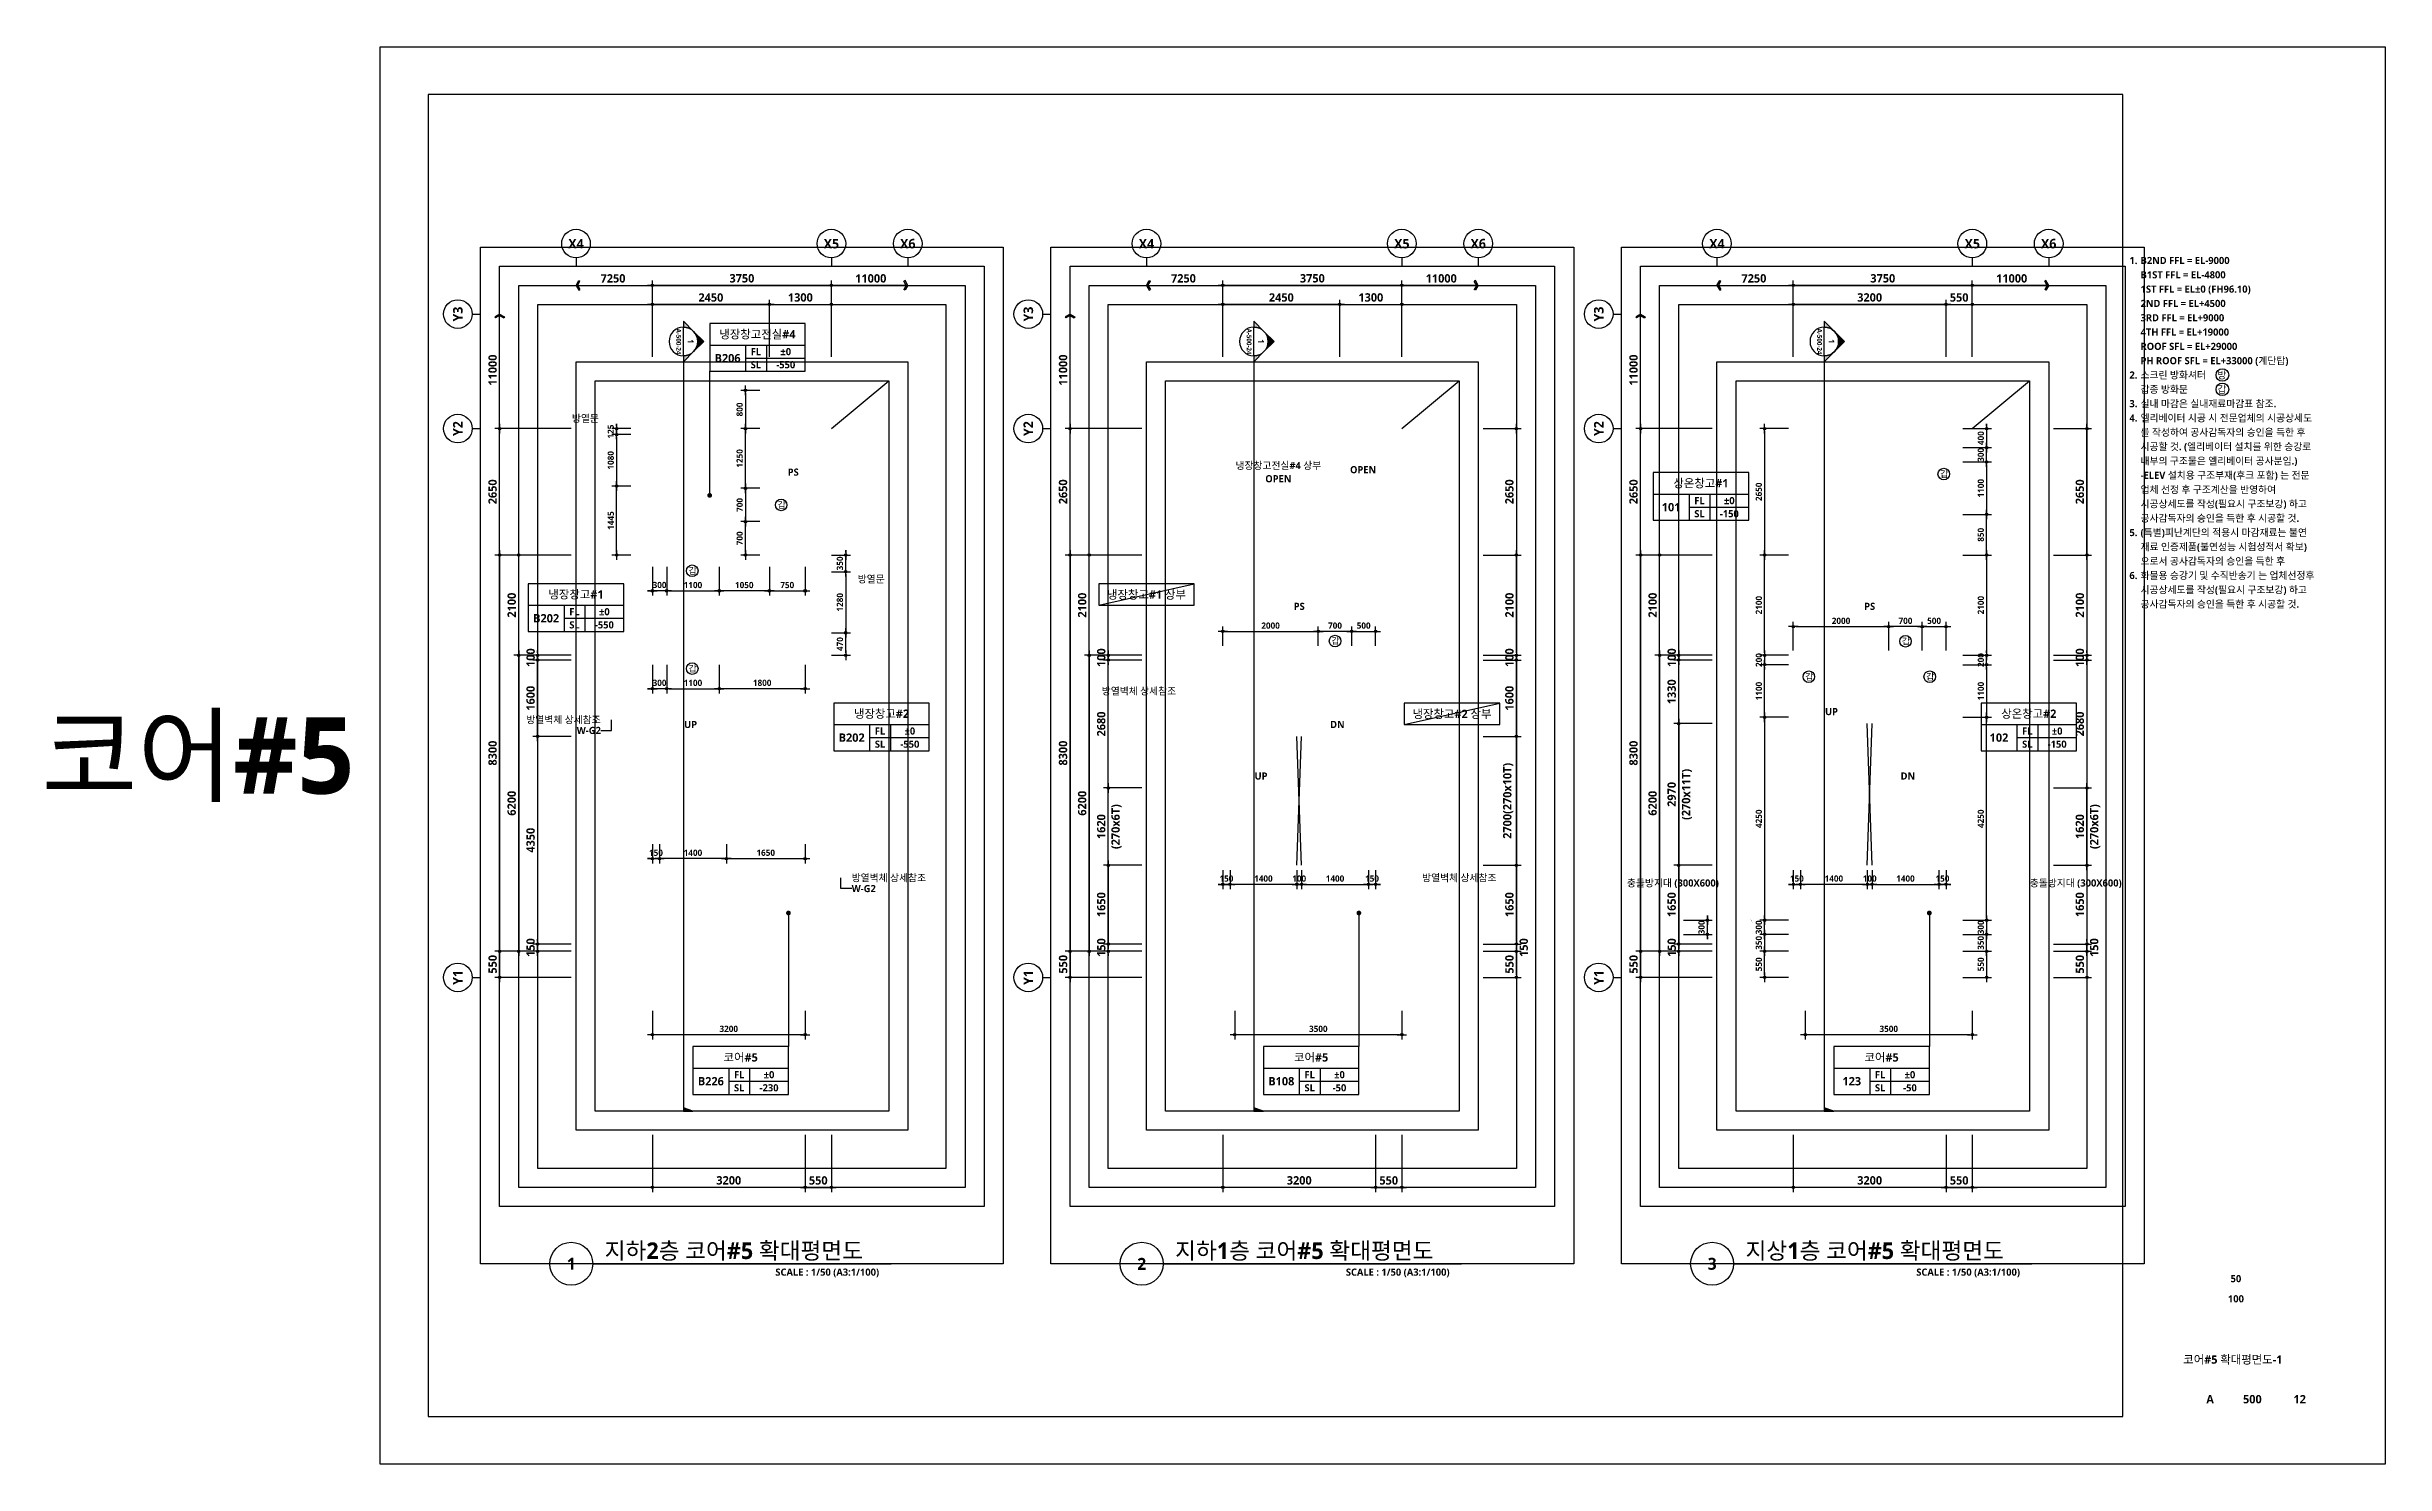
# Model space of a CAD drawing. Header units: millimetres. Extents: x -12482 to 126000, y 0 to 220200.
# Drawn here: x -6987 to 42000, y 118800 to 148500 of the extents above; entities that cross this region are included whole.
import ezdxf
from ezdxf.enums import TextEntityAlignment as Align

# ---------------------------------------------------------------- set-up
doc = ezdxf.new("R2010")
doc.units = ezdxf.units.MM
doc.header["$LTSCALE"] = 60
doc.linetypes.add('CEN', pattern=[62, 60, -1, 0, -1])
doc.layers.get('Defpoints').update_dxf_attribs({"color": 153})
for name, color, linetype in [('A-ANNO-DIM', 4, 'Continuous'), ('A-ANNO-GRA1', 7, 'Continuous'), ('A-ANNO-LEAD', 4, 'Continuous'), ('A-ANNO-NOTE', 7, 'Continuous'), ('A-ANNO-SYMB', 7, 'Continuous'), ('A-ANNO-TEXT1', 7, 'Continuous'), ('A-ANNO-TEXT2', 3, 'Continuous'), ('A-ANNO-TITL', 7, 'Continuous'), ('A-FLOR-OPEN-BELO', 6, 'CEN'), ('A-ST-AXIS-BUB', 7, 'Continuous'), ('A-ST-AXIS-DIM', 7, 'Continuous'), ('AA-MKXS', 3, 'Continuous'), ('AA-MKXX', 3, 'Continuous'), ('AA-XXXX-TXT1', 2, 'Continuous')]:
    doc.layers.add(name, color=color, linetype=linetype)
for name, color, linetype, plot in [('Defpoint', 161, 'Continuous', False), ('G(그리드1)', 185, 'Continuous', False), ('G(그리드2)', 235, 'Continuous', False)]:
    doc.layers.add(name, color=color, linetype=linetype, plot=plot)
doc.styles.add('2020음성 1차', font='NanumGothicBold.ttf')
doc.styles.add('SAMOO', font='romans.shx', dxfattribs={"bigfont": 'whgtxt.shx'})
doc.styles.add('SH_나눔', font='')
doc.styles.add('SH_대대리576', font='')
doc.styles.add('SH_진천_나눔', font='')
doc.styles.get('SH_나눔').set_extended_font_data('NanumGothic', bold=True)
doc.styles.get('SH_대대리576').set_extended_font_data('NanumGothic', bold=True)
doc.styles.get('SH_진천_나눔').set_extended_font_data('NanumGothic', bold=True)
doc.dimstyles.new('SHP 50', dxfattribs={"dimscale": 50, "dimtxt": 3.5, "dimasz": 1, "dimexe": 2, "dimexo": 2, "dimgap": 1, "dimtad": 1, "dimdec": 0, "dimzin": 0, "dimdsep": 46, "dimtxsty": 'SH_진천_나눔', "dimblk": 'DIMDOT', "dimcen": 0.09, "dimclrd": 256, "dimclre": 256, "dimclrt": 3, "dimadec": 0, "dimazin": 1, "dimtfac": 1, "dimtdec": 0, "dimtix": 1, "dimtmove": 2, "dimatfit": 0, "dimldrblk": 'DIMDOT', "dimfxl": 1, "dimtolj": 1, "dimtzin": 0, "dimlwd": -1, "dimlwe": -1, "dimarcsym": 0})
doc.dimstyles.new('SHP 50내부', dxfattribs={"dimscale": 50, "dimtxt": 2.6, "dimasz": 1, "dimexe": 2, "dimexo": 2, "dimgap": 1, "dimtad": 1, "dimdec": 0, "dimzin": 0, "dimdsep": 46, "dimtxsty": '2020음성 1차', "dimblk": 'DIMDOT', "dimcen": 0.09, "dimclrd": 256, "dimclre": 256, "dimclrt": 3, "dimadec": 0, "dimazin": 1, "dimtfac": 1, "dimtdec": 0, "dimtix": 1, "dimtmove": 2, "dimatfit": 0, "dimldrblk": 'DIMDOT', "dimfxl": 1, "dimtolj": 1, "dimtzin": 0, "dimlwd": -1, "dimlwe": -1, "dimarcsym": 0})

msp = doc.modelspace()

# ---------------------------------------------------------------- texts
at = {"layer": 'A-ANNO-TEXT1', "style": 'SH_진천_나눔'}
for s, height, p in [('X4', 200, (4100, 144375)), ('X5', 200, (9450, 144375)), ('X6', 200, (11050, 144375)), ('X4', 200, (16050, 144375)), ('X5', 200, (21400, 144375)), ('X6', 200, (23000, 144375)), ('X4', 200, (28000, 144375)), ('X5', 200, (33350, 144375)), ('X6', 200, (34950, 144375)), ('PS', 150, (8650, 139587.5)), ('PS', 150, (19250.1, 136775.2)), ('PS', 150, (31200, 136775)), ('UP', 150, (6500, 134300)), ('DN', 150, (20050, 134300)), ('UP', 150, (30400, 134570)), ('UP', 150, (18450, 133220)), ('DN', 150, (32000, 133220))]:
    msp.add_text(s, height=height, dxfattribs=at).set_placement(p, align=Align.MIDDLE_CENTER)
for s, p in [('Y3', (1625, 142900)), ('Y3', (13575, 142900)), ('Y3', (25525, 142900)), ('Y2', (1625, 140500)), ('Y2', (13575, 140500)), ('Y2', (25525, 140500)), ('Y1', (1625, 129000)), ('Y1', (13575, 129000)), ('Y1', (25525, 129000))]:
    msp.add_text(s, height=200, rotation=90, dxfattribs=at).set_placement(p, align=Align.MIDDLE_CENTER)
at = {"layer": 'A-ANNO-TEXT1', "style": '2020음성 1차'}
for s, p in [('방열문', (4579.4, 140712.3)), ('방열벽체 상세참조', (16670.7, 135000)), ('방열벽체 상세참조', (4616.3, 134400)), ('W-G2', (4620.6, 134175)), ('충돌방지대 (300X600)', (28041.6, 130979.1)), ('충돌방지대 (300X600)', (36479.8, 130979.1))]:
    msp.add_text(s, height=150, dxfattribs=at).set_placement(p, align=Align.MIDDLE_RIGHT)
at = {"layer": 'A-ANNO-TEXT1', "style": 'SH_진천_나눔'}
for s, p in [('냉장창고전실#4 상부', (18812.5, 139729.6)), ('OPEN', (20587.1, 139638.7, 103000)), ('OPEN', (18812.5, 139449.4))]:
    msp.add_text(s, height=150, dxfattribs=at).set_placement(p, align=Align.MIDDLE)
at = {"layer": 'A-ANNO-TEXT1', "style": '2020음성 1차'}
for s, p in [('방열문', (10002, 137347.4)), ('W-G2', (9875, 130861.9)), ('방열벽체 상세참조', (9875, 131086.9)), ('방열벽체 상세참조', (21825, 131086.9))]:
    msp.add_text(s, height=150, dxfattribs=at).set_placement(p, align=Align.MIDDLE_LEFT)
at = {"layer": 'A-ANNO-TEXT2', "style": 'SH_진천_나눔'}
for s, p in [('냉장창고#1 상부', (16050, 137025)), ('냉장창고#2 상부', (22450, 134525))]:
    msp.add_text(s, height=175, dxfattribs=at).set_placement(p, align=Align.MIDDLE)
at = {"layer": 'A-ANNO-TITL', "style": 'SH_진천_나눔'}
for s, height, p in [('50', 150, (38872.6, 122688.9)), ('100', 150, (38872.6, 122266.7)), (' 코어#5 확대평면도-1', 175, (38778.4, 120998.6)), ('A', 175, (38331.3, 120163.5)), ('500', 175, (39216.8, 120163.5)), ('12', 175, (40207.9, 120163.5))]:
    msp.add_text(s, height=height, dxfattribs=at).set_placement(p, align=Align.MIDDLE)
at = {"layer": 'A-ST-AXIS-DIM', "color": 3, "char_height": 175, "attachment_point": 5, "style": 'SH_진천_나눔'}
for s, insert in [('\\A1;7250', (4875, 143646.4)), ('\\A1;11000', (10275, 143646)), ('\\A1;7250', (16825, 143646.4)), ('\\A1;11000', (22225, 143646)), ('\\A1;7250', (28775, 143646.4)), ('\\A1;11000', (34175, 143646))]:
    msp.add_mtext(s, dxfattribs=dict(at, insert=insert))
at = {"layer": 'A-ST-AXIS-DIM', "color": 3, "char_height": 175, "attachment_point": 5, "rotation": 90, "style": 'SH_진천_나눔'}
for insert in [(2353.4, 141725), (14303.4, 141725), (26253.4, 141725)]:
    msp.add_mtext('\\A1;11000', dxfattribs=dict(at, insert=insert))
at = {"layer": 'Defpoints', "style": '2020음성 1차'}
msp.add_text('코어#5 ', height=1600, dxfattribs=at).set_placement((0, 133650), align=Align.MIDDLE_RIGHT)

# ---------------------------------------------------------------- blocks, each defined once
blk = doc.blocks.new('DIMDOT')
at = {"color": 0}
blk.add_line((-2, 0), (2, 0), dxfattribs=at)
for radius in [0.5, 0.25]:
    blk.add_circle((0, 0), radius, dxfattribs=at)
blk = doc.blocks.new('*D17145')
at = {"layer": 'A-ST-AXIS-DIM'}
for p, q in [((5700, 142000), (5700, 143600)), ((9450, 142000), (9450, 143600)), ((9400, 143500), (5750, 143500))]:
    blk.add_line(p, q, dxfattribs=at)
at = {"layer": 'Defpoints', "color": 0}
for p in [(5700, 143500), (5700, 141900), (9450, 141900)]:
    blk.add_point(p, dxfattribs=at)
at = {"layer": 'A-ST-AXIS-DIM', "linetype": 'ByBlock', "xscale": 50, "yscale": 50, "zscale": 50, "rotation": 180}
blk.add_blockref('DIMDOT', (5700, 143500), dxfattribs=at)
at = {"layer": 'A-ST-AXIS-DIM', "linetype": 'ByBlock', "xscale": 50, "yscale": 50, "zscale": 50}
blk.add_blockref('DIMDOT', (9450, 143500), dxfattribs=at)
at = {"layer": 'A-ST-AXIS-DIM', "color": 3, "insert": (7575, 143647), "char_height": 175, "attachment_point": 5, "style": 'SH_진천_나눔'}
blk.add_mtext('\\A1;3750', dxfattribs=at)
blk = doc.blocks.new('*D17146')
at = {"layer": 'A-ST-AXIS-DIM'}
for p, q in [((8150, 142000), (8150, 143200)), ((8200, 143100), (9400, 143100)), ((9450, 142000), (9450, 143200))]:
    blk.add_line(p, q, dxfattribs=at)
at = {"layer": 'Defpoints', "color": 0}
for p in [(9450, 143100), (8150, 141900), (9450, 141900)]:
    blk.add_point(p, dxfattribs=at)
at = {"layer": 'A-ST-AXIS-DIM', "linetype": 'ByBlock', "xscale": 50, "yscale": 50, "zscale": 50, "rotation": 180}
blk.add_blockref('DIMDOT', (8150, 143100), dxfattribs=at)
at = {"layer": 'A-ST-AXIS-DIM', "linetype": 'ByBlock', "xscale": 50, "yscale": 50, "zscale": 50}
blk.add_blockref('DIMDOT', (9450, 143100), dxfattribs=at)
at = {"layer": 'A-ST-AXIS-DIM', "color": 3, "insert": (8800, 143247), "char_height": 175, "attachment_point": 5, "style": 'SH_진천_나눔'}
blk.add_mtext('\\A1;1300', dxfattribs=at)
blk = doc.blocks.new('A-ST-AXIS-BUB-1')
at = {"layer": 'A-ST-AXIS-BUB'}
blk.add_line((0, 350), (0, 0), dxfattribs=at)
blk.add_circle((0, 950), 600, dxfattribs=at)
blk = doc.blocks.new('arrow1')
at = {"color": 0}
for p, q in [((0, 0), (0.29, 0.5)), ((0, 0), (0.29, -0.5)), ((0.16, 0), (0.41, 0.43)), ((0.16, 0), (0.41, -0.43)), ((0.29, 0.5), (0.41, 0.43)), ((0.29, -0.5), (0.41, -0.43))]:
    blk.add_line(p, q, dxfattribs=at)
blk = doc.blocks.new('*D17147')
at = {"layer": 'A-ST-AXIS-DIM'}
for p, q in [((4000, 137850), (2400, 137850)), ((2500, 137800), (2500, 129600)), ((4000, 129550), (2400, 129550))]:
    blk.add_line(p, q, dxfattribs=at)
at = {"layer": 'Defpoints', "color": 0}
for p in [(4100, 137850), (2500, 129550), (4100, 129550)]:
    blk.add_point(p, dxfattribs=at)
at = {"layer": 'A-ST-AXIS-DIM', "linetype": 'ByBlock', "xscale": 50, "yscale": 50, "zscale": 50}
for p, rotation in [((2500, 137850), 90.00000000000001), ((2500, 129550), 270)]:
    blk.add_blockref('DIMDOT', p, dxfattribs=dict(at, rotation=rotation))
at = {"layer": 'A-ST-AXIS-DIM', "color": 3, "insert": (2353, 133700), "char_height": 175, "attachment_point": 5, "rotation": 90, "style": 'SH_진천_나눔'}
blk.add_mtext('\\A1;8300', dxfattribs=at)
blk = doc.blocks.new('*D17148')
at = {"layer": 'A-ST-AXIS-DIM'}
for p, q in [((4000, 135750), (2800, 135750)), ((2900, 135700), (2900, 129600)), ((4000, 129550), (2800, 129550))]:
    blk.add_line(p, q, dxfattribs=at)
at = {"layer": 'Defpoints', "color": 0}
for p in [(4100, 135750), (2900, 129550), (4100, 129550)]:
    blk.add_point(p, dxfattribs=at)
at = {"layer": 'A-ST-AXIS-DIM', "linetype": 'ByBlock', "xscale": 50, "yscale": 50, "zscale": 50}
for p, rotation in [((2900, 135750), 90.00000000000001), ((2900, 129550), 270)]:
    blk.add_blockref('DIMDOT', p, dxfattribs=dict(at, rotation=rotation))
at = {"layer": 'A-ST-AXIS-DIM', "color": 3, "insert": (2753, 132650), "char_height": 175, "attachment_point": 5, "rotation": 90, "style": 'SH_진천_나눔'}
blk.add_mtext('\\A1;6200', dxfattribs=at)
blk = doc.blocks.new('*D17149')
at = {"layer": 'A-ST-AXIS-DIM'}
for p, q in [((4000, 137850), (2800, 137850)), ((2900, 135800), (2900, 137800)), ((4000, 135750), (2800, 135750))]:
    blk.add_line(p, q, dxfattribs=at)
at = {"layer": 'Defpoints', "color": 0}
for p in [(2900, 137850), (4100, 137850), (4100, 135750)]:
    blk.add_point(p, dxfattribs=at)
at = {"layer": 'A-ST-AXIS-DIM', "linetype": 'ByBlock', "xscale": 50, "yscale": 50, "zscale": 50}
for p, rotation in [((2900, 137850), 90), ((2900, 135750), 270)]:
    blk.add_blockref('DIMDOT', p, dxfattribs=dict(at, rotation=rotation))
at = {"layer": 'A-ST-AXIS-DIM', "color": 3, "insert": (2754, 136800), "char_height": 175, "attachment_point": 5, "rotation": 90, "style": 'SH_진천_나눔'}
blk.add_mtext('\\A1;2100', dxfattribs=at)
blk = doc.blocks.new('*D17150')
at = {"layer": 'A-ST-AXIS-DIM'}
for p, q in [((4000, 129550), (2400, 129550)), ((2500, 129500), (2500, 129050)), ((4000, 129000), (2400, 129000))]:
    blk.add_line(p, q, dxfattribs=at)
at = {"layer": 'Defpoints', "color": 0}
for p in [(4100, 129550), (2500, 129000), (4100, 129000)]:
    blk.add_point(p, dxfattribs=at)
at = {"layer": 'A-ST-AXIS-DIM', "linetype": 'ByBlock', "xscale": 50, "yscale": 50, "zscale": 50}
for p, rotation in [((2500, 129550), 90), ((2500, 129000), 270)]:
    blk.add_blockref('DIMDOT', p, dxfattribs=dict(at, rotation=rotation))
at = {"layer": 'A-ST-AXIS-DIM', "color": 3, "insert": (2354, 129275), "char_height": 175, "attachment_point": 5, "rotation": 90, "style": 'SH_진천_나눔'}
blk.add_mtext('\\A1;550', dxfattribs=at)
blk = doc.blocks.new('*D17151')
at = {"layer": 'A-ST-AXIS-DIM'}
for p, q in [((4000, 140500), (2400, 140500)), ((2500, 137900), (2500, 140450)), ((4000, 137850), (2400, 137850))]:
    blk.add_line(p, q, dxfattribs=at)
at = {"layer": 'Defpoints', "color": 0}
for p in [(2500, 140500), (4100, 140500), (4100, 137850)]:
    blk.add_point(p, dxfattribs=at)
at = {"layer": 'A-ST-AXIS-DIM', "linetype": 'ByBlock', "xscale": 50, "yscale": 50, "zscale": 50}
for p, rotation in [((2500, 140500), 90), ((2500, 137850), 270)]:
    blk.add_blockref('DIMDOT', p, dxfattribs=dict(at, rotation=rotation))
at = {"layer": 'A-ST-AXIS-DIM', "color": 3, "insert": (2353, 139175), "char_height": 175, "attachment_point": 5, "rotation": 90, "style": 'SH_진천_나눔'}
blk.add_mtext('\\A1;2650', dxfattribs=at)
blk = doc.blocks.new('*U13165')
at = {"layer": 'A-ANNO-TITL'}
blk.add_line((0, 0), (6250, 0), dxfattribs=at)
blk.add_circle((-450, 0), 450, dxfattribs=at)
at = {"layer": 'AA-XXXX-TXT1', "color": 7, "style": 'SH_진천_나눔'}
blk.add_attdef('NO1', text='', height=300, dxfattribs=at).set_placement((-450, 0), align=Align.MIDDLE)
at = {"layer": 'AA-XXXX-TXT1', "style": 'SH_진천_나눔'}
blk.add_attdef('DWG.TITLE', (250, 100), '', height=350, dxfattribs=at)
blk.add_attdef('SCALE', text='', height=150, dxfattribs=at).set_placement((6000, -100), align=Align.TOP_RIGHT)
blk = doc.blocks.new('*D17259')
at = {"layer": 'A-ST-AXIS-DIM'}
for p, q in [((15950, 137850), (14350, 137850)), ((14450, 137800), (14450, 129600)), ((15950, 129550), (14350, 129550))]:
    blk.add_line(p, q, dxfattribs=at)
at = {"layer": 'Defpoints', "color": 0}
for p in [(16050, 137850), (14450, 129550), (16050, 129550)]:
    blk.add_point(p, dxfattribs=at)
at = {"layer": 'A-ST-AXIS-DIM', "linetype": 'ByBlock', "xscale": 50, "yscale": 50, "zscale": 50}
for p, rotation in [((14450, 137850), 90), ((14450, 129550), 270)]:
    blk.add_blockref('DIMDOT', p, dxfattribs=dict(at, rotation=rotation))
at = {"layer": 'A-ST-AXIS-DIM', "color": 3, "insert": (14303, 133700), "char_height": 175, "attachment_point": 5, "rotation": 90, "style": 'SH_진천_나눔'}
blk.add_mtext('\\A1;8300', dxfattribs=at)
blk = doc.blocks.new('*D17260')
at = {"layer": 'A-ST-AXIS-DIM'}
for p, q in [((15950, 135750), (14750, 135750)), ((14850, 135700), (14850, 129600)), ((15950, 129550), (14750, 129550))]:
    blk.add_line(p, q, dxfattribs=at)
at = {"layer": 'Defpoints', "color": 0}
for p in [(16050, 135750), (14850, 129550), (16050, 129550)]:
    blk.add_point(p, dxfattribs=at)
at = {"layer": 'A-ST-AXIS-DIM', "linetype": 'ByBlock', "xscale": 50, "yscale": 50, "zscale": 50}
for p, rotation in [((14850, 135750), 90), ((14850, 129550), 270)]:
    blk.add_blockref('DIMDOT', p, dxfattribs=dict(at, rotation=rotation))
at = {"layer": 'A-ST-AXIS-DIM', "color": 3, "insert": (14703, 132650), "char_height": 175, "attachment_point": 5, "rotation": 90, "style": 'SH_진천_나눔'}
blk.add_mtext('\\A1;6200', dxfattribs=at)
blk = doc.blocks.new('*D17261')
at = {"layer": 'A-ST-AXIS-DIM'}
for p, q in [((15950, 137850), (14750, 137850)), ((14850, 135800), (14850, 137800)), ((15950, 135750), (14750, 135750))]:
    blk.add_line(p, q, dxfattribs=at)
at = {"layer": 'Defpoints', "color": 0}
for p in [(14850, 137850), (16050, 137850), (16050, 135750)]:
    blk.add_point(p, dxfattribs=at)
at = {"layer": 'A-ST-AXIS-DIM', "linetype": 'ByBlock', "xscale": 50, "yscale": 50, "zscale": 50}
for p, rotation in [((14850, 137850), 90), ((14850, 135750), 270)]:
    blk.add_blockref('DIMDOT', p, dxfattribs=dict(at, rotation=rotation))
at = {"layer": 'A-ST-AXIS-DIM', "color": 3, "insert": (14704, 136800), "char_height": 175, "attachment_point": 5, "rotation": 90, "style": 'SH_진천_나눔'}
blk.add_mtext('\\A1;2100', dxfattribs=at)
blk = doc.blocks.new('*D17262')
at = {"layer": 'A-ST-AXIS-DIM'}
for p, q in [((15950, 129550), (14350, 129550)), ((14450, 129500), (14450, 129050)), ((15950, 129000), (14350, 129000))]:
    blk.add_line(p, q, dxfattribs=at)
at = {"layer": 'Defpoints', "color": 0}
for p in [(16050, 129550), (14450, 129000), (16050, 129000)]:
    blk.add_point(p, dxfattribs=at)
at = {"layer": 'A-ST-AXIS-DIM', "linetype": 'ByBlock', "xscale": 50, "yscale": 50, "zscale": 50}
for p, rotation in [((14450, 129550), 90), ((14450, 129000), 270)]:
    blk.add_blockref('DIMDOT', p, dxfattribs=dict(at, rotation=rotation))
at = {"layer": 'A-ST-AXIS-DIM', "color": 3, "insert": (14304, 129275), "char_height": 175, "attachment_point": 5, "rotation": 90, "style": 'SH_진천_나눔'}
blk.add_mtext('\\A1;550', dxfattribs=at)
blk = doc.blocks.new('*D17263')
at = {"layer": 'A-ST-AXIS-DIM'}
for p, q in [((15950, 140500), (14350, 140500)), ((14450, 137900), (14450, 140450)), ((15950, 137850), (14350, 137850))]:
    blk.add_line(p, q, dxfattribs=at)
at = {"layer": 'Defpoints', "color": 0}
for p in [(14450, 140500), (16050, 140500), (16050, 137850)]:
    blk.add_point(p, dxfattribs=at)
at = {"layer": 'A-ST-AXIS-DIM', "linetype": 'ByBlock', "xscale": 50, "yscale": 50, "zscale": 50}
for p, rotation in [((14450, 140500), 90), ((14450, 137850), 270)]:
    blk.add_blockref('DIMDOT', p, dxfattribs=dict(at, rotation=rotation))
at = {"layer": 'A-ST-AXIS-DIM', "color": 3, "insert": (14303, 139175), "char_height": 175, "attachment_point": 5, "rotation": 90, "style": 'SH_진천_나눔'}
blk.add_mtext('\\A1;2650', dxfattribs=at)
blk = doc.blocks.new('*D17264')
at = {"layer": 'A-ST-AXIS-DIM'}
for p, q in [((27900, 137850), (26300, 137850)), ((26400, 137800), (26400, 129600)), ((27900, 129550), (26300, 129550))]:
    blk.add_line(p, q, dxfattribs=at)
at = {"layer": 'Defpoints', "color": 0}
for p in [(28000, 137850), (26400, 129550), (28000, 129550)]:
    blk.add_point(p, dxfattribs=at)
at = {"layer": 'A-ST-AXIS-DIM', "linetype": 'ByBlock', "xscale": 50, "yscale": 50, "zscale": 50}
for p, rotation in [((26400, 137850), 90), ((26400, 129550), 270)]:
    blk.add_blockref('DIMDOT', p, dxfattribs=dict(at, rotation=rotation))
at = {"layer": 'A-ST-AXIS-DIM', "color": 3, "insert": (26253, 133700), "char_height": 175, "attachment_point": 5, "rotation": 90, "style": 'SH_진천_나눔'}
blk.add_mtext('\\A1;8300', dxfattribs=at)
blk = doc.blocks.new('*D17265')
at = {"layer": 'A-ST-AXIS-DIM'}
for p, q in [((27900, 135750), (26700, 135750)), ((26800, 135700), (26800, 129600)), ((27900, 129550), (26700, 129550))]:
    blk.add_line(p, q, dxfattribs=at)
at = {"layer": 'Defpoints', "color": 0}
for p in [(28000, 135750), (26800, 129550), (28000, 129550)]:
    blk.add_point(p, dxfattribs=at)
at = {"layer": 'A-ST-AXIS-DIM', "linetype": 'ByBlock', "xscale": 50, "yscale": 50, "zscale": 50}
for p, rotation in [((26800, 135750), 90), ((26800, 129550), 270)]:
    blk.add_blockref('DIMDOT', p, dxfattribs=dict(at, rotation=rotation))
at = {"layer": 'A-ST-AXIS-DIM', "color": 3, "insert": (26653, 132650), "char_height": 175, "attachment_point": 5, "rotation": 90, "style": 'SH_진천_나눔'}
blk.add_mtext('\\A1;6200', dxfattribs=at)
blk = doc.blocks.new('*D17266')
at = {"layer": 'A-ST-AXIS-DIM'}
for p, q in [((27900, 137850), (26700, 137850)), ((26800, 135800), (26800, 137800)), ((27900, 135750), (26700, 135750))]:
    blk.add_line(p, q, dxfattribs=at)
at = {"layer": 'Defpoints', "color": 0}
for p in [(26800, 137850), (28000, 137850), (28000, 135750)]:
    blk.add_point(p, dxfattribs=at)
at = {"layer": 'A-ST-AXIS-DIM', "linetype": 'ByBlock', "xscale": 50, "yscale": 50, "zscale": 50}
for p, rotation in [((26800, 137850), 90), ((26800, 135750), 270)]:
    blk.add_blockref('DIMDOT', p, dxfattribs=dict(at, rotation=rotation))
at = {"layer": 'A-ST-AXIS-DIM', "color": 3, "insert": (26654, 136800), "char_height": 175, "attachment_point": 5, "rotation": 90, "style": 'SH_진천_나눔'}
blk.add_mtext('\\A1;2100', dxfattribs=at)
blk = doc.blocks.new('*D17267')
at = {"layer": 'A-ST-AXIS-DIM'}
for p, q in [((27900, 129550), (26300, 129550)), ((26400, 129500), (26400, 129050)), ((27900, 129000), (26300, 129000))]:
    blk.add_line(p, q, dxfattribs=at)
at = {"layer": 'Defpoints', "color": 0}
for p in [(28000, 129550), (26400, 129000), (28000, 129000)]:
    blk.add_point(p, dxfattribs=at)
at = {"layer": 'A-ST-AXIS-DIM', "linetype": 'ByBlock', "xscale": 50, "yscale": 50, "zscale": 50}
for p, rotation in [((26400, 129550), 90), ((26400, 129000), 270)]:
    blk.add_blockref('DIMDOT', p, dxfattribs=dict(at, rotation=rotation))
at = {"layer": 'A-ST-AXIS-DIM', "color": 3, "insert": (26254, 129275), "char_height": 175, "attachment_point": 5, "rotation": 90, "style": 'SH_진천_나눔'}
blk.add_mtext('\\A1;550', dxfattribs=at)
blk = doc.blocks.new('*D17268')
at = {"layer": 'A-ST-AXIS-DIM'}
for p, q in [((27900, 140500), (26300, 140500)), ((26400, 137900), (26400, 140450)), ((27900, 137850), (26300, 137850))]:
    blk.add_line(p, q, dxfattribs=at)
at = {"layer": 'Defpoints', "color": 0}
for p in [(26400, 140500), (28000, 140500), (28000, 137850)]:
    blk.add_point(p, dxfattribs=at)
at = {"layer": 'A-ST-AXIS-DIM', "linetype": 'ByBlock', "xscale": 50, "yscale": 50, "zscale": 50}
for p, rotation in [((26400, 140500), 90), ((26400, 137850), 270)]:
    blk.add_blockref('DIMDOT', p, dxfattribs=dict(at, rotation=rotation))
at = {"layer": 'A-ST-AXIS-DIM', "color": 3, "insert": (26253, 139175), "char_height": 175, "attachment_point": 5, "rotation": 90, "style": 'SH_진천_나눔'}
blk.add_mtext('\\A1;2650', dxfattribs=at)
blk = doc.blocks.new('G$C9D92D8A7')
at = {"layer": 'A-ANNO-GRA1'}
for p, q in [((0, 11), (40, 11)), ((15, 11), (15, 0)), ((23.75, 11), (23.75, 0)), ((15, 5.5), (40, 5.5))]:
    blk.add_line(p, q, dxfattribs=at)
blk.add_lwpolyline([(0, 20), (0, 0), (40, 0), (40, 20)], close=True, dxfattribs=at)
at = {"style": '2020음성 1차'}
for tag, height, p in [('실명', 3.5, (20, 15.5)), ('마감레벨', 3, (31.875, 8.25)), ('실번호', 3.5, (7.5, 5.5)), ('구조레벨', 3, (31.875, 2.75))]:
    blk.add_attdef(tag, text='', height=height, dxfattribs=at).set_placement(p, align=Align.MIDDLE_CENTER)
at = {"layer": 'A-ANNO-TEXT1', "style": 'SH_나눔'}
for s, p in [('SL', (19.375, 2.75)), ('FL', (19.375, 8.25))]:
    blk.add_text(s, height=3, dxfattribs=at).set_placement(p, align=Align.MIDDLE)
blk = doc.blocks.new('*D18422')
at = {"layer": 'A-ST-AXIS-DIM'}
for p, q in [((5700, 125700), (5700, 124500)), ((8900, 125700), (8900, 124500)), ((8850, 124600), (5750, 124600))]:
    blk.add_line(p, q, dxfattribs=at)
at = {"layer": 'Defpoints', "color": 0}
for p in [(5700, 125800), (8900, 125800), (5700, 124600)]:
    blk.add_point(p, dxfattribs=at)
at = {"layer": 'A-ST-AXIS-DIM', "linetype": 'ByBlock', "xscale": 50, "yscale": 50, "zscale": 50, "rotation": 180}
blk.add_blockref('DIMDOT', (5700, 124600), dxfattribs=at)
at = {"layer": 'A-ST-AXIS-DIM', "linetype": 'ByBlock', "xscale": 50, "yscale": 50, "zscale": 50}
blk.add_blockref('DIMDOT', (8900, 124600), dxfattribs=at)
at = {"layer": 'A-ST-AXIS-DIM', "color": 3, "insert": (7300, 124747), "char_height": 175, "attachment_point": 5, "style": 'SH_진천_나눔'}
blk.add_mtext('\\A1;3200', dxfattribs=at)
blk = doc.blocks.new('*D18423')
at = {"layer": 'A-ST-AXIS-DIM'}
for p, q in [((8900, 125700), (8900, 124500)), ((9450, 125700), (9450, 124500)), ((8950, 124600), (9400, 124600))]:
    blk.add_line(p, q, dxfattribs=at)
at = {"layer": 'Defpoints', "color": 0}
for p in [(8900, 125800), (9450, 125800), (9450, 124600)]:
    blk.add_point(p, dxfattribs=at)
at = {"layer": 'A-ST-AXIS-DIM', "linetype": 'ByBlock', "xscale": 50, "yscale": 50, "zscale": 50, "rotation": 180}
blk.add_blockref('DIMDOT', (8900, 124600), dxfattribs=at)
at = {"layer": 'A-ST-AXIS-DIM', "linetype": 'ByBlock', "xscale": 50, "yscale": 50, "zscale": 50}
blk.add_blockref('DIMDOT', (9450, 124600), dxfattribs=at)
at = {"layer": 'A-ST-AXIS-DIM', "color": 3, "insert": (9175, 124746), "char_height": 175, "attachment_point": 5, "style": 'SH_진천_나눔'}
blk.add_mtext('\\A1;550', dxfattribs=at)
blk = doc.blocks.new('*D18424')
at = {"layer": 'A-ST-AXIS-DIM'}
for p, q in [((5700, 142000), (5700, 143200)), ((8100, 143100), (5750, 143100)), ((8150, 142000), (8150, 143200))]:
    blk.add_line(p, q, dxfattribs=at)
at = {"layer": 'Defpoints', "color": 0}
for p in [(5700, 143100), (5700, 141900), (8150, 141900)]:
    blk.add_point(p, dxfattribs=at)
at = {"layer": 'A-ST-AXIS-DIM', "linetype": 'ByBlock', "xscale": 50, "yscale": 50, "zscale": 50, "rotation": 180}
blk.add_blockref('DIMDOT', (5700, 143100), dxfattribs=at)
at = {"layer": 'A-ST-AXIS-DIM', "linetype": 'ByBlock', "xscale": 50, "yscale": 50, "zscale": 50}
blk.add_blockref('DIMDOT', (8150, 143100), dxfattribs=at)
at = {"layer": 'A-ST-AXIS-DIM', "color": 3, "insert": (6925, 143246), "char_height": 175, "attachment_point": 5, "style": 'SH_진천_나눔'}
blk.add_mtext('\\A1;2450', dxfattribs=at)
blk = doc.blocks.new('*D18425')
at = {"layer": 'A-ANNO-DIM'}
for p, q in [((7950, 139250), (7550, 139250)), ((7650, 139200), (7650, 138600)), ((7950, 138550), (7550, 138550))]:
    blk.add_line(p, q, dxfattribs=at)
at = {"layer": 'Defpoints', "color": 0}
for p in [(8050, 139250), (7650, 138550), (8050, 138550)]:
    blk.add_point(p, dxfattribs=at)
at = {"layer": 'A-ANNO-DIM', "linetype": 'ByBlock', "xscale": 50, "yscale": 50, "zscale": 50}
for p, rotation in [((7650, 139250), 90), ((7650, 138550), 270)]:
    blk.add_blockref('DIMDOT', p, dxfattribs=dict(at, rotation=rotation))
at = {"layer": 'A-ANNO-DIM', "color": 3, "insert": (7529, 138900), "char_height": 130, "attachment_point": 5, "rotation": 90, "style": '2020음성 1차'}
blk.add_mtext('\\A1;700', dxfattribs=at)
blk = doc.blocks.new('*D18426')
at = {"layer": 'A-ANNO-DIM'}
for p, q in [((7950, 140500), (7550, 140500)), ((7650, 139300), (7650, 140450)), ((7950, 139250), (7550, 139250))]:
    blk.add_line(p, q, dxfattribs=at)
at = {"layer": 'Defpoints', "color": 0}
for p in [(7650, 140500), (8050, 140500), (8050, 139250)]:
    blk.add_point(p, dxfattribs=at)
at = {"layer": 'A-ANNO-DIM', "linetype": 'ByBlock', "xscale": 50, "yscale": 50, "zscale": 50}
for p, rotation in [((7650, 140500), 90), ((7650, 139250), 270)]:
    blk.add_blockref('DIMDOT', p, dxfattribs=dict(at, rotation=rotation))
at = {"layer": 'A-ANNO-DIM', "color": 3, "insert": (7528, 139875), "char_height": 130, "attachment_point": 5, "rotation": 90, "style": '2020음성 1차'}
blk.add_mtext('\\A1;1250', dxfattribs=at)
blk = doc.blocks.new('*D18427')
at = {"layer": 'A-ANNO-DIM'}
for p, q in [((7950, 138550), (7550, 138550)), ((7650, 137900), (7650, 138500)), ((7950, 137850), (7550, 137850))]:
    blk.add_line(p, q, dxfattribs=at)
at = {"layer": 'Defpoints', "color": 0}
for p in [(7650, 138550), (8050, 138550), (8050, 137850)]:
    blk.add_point(p, dxfattribs=at)
at = {"layer": 'A-ANNO-DIM', "linetype": 'ByBlock', "xscale": 50, "yscale": 50, "zscale": 50}
for p, rotation in [((7650, 138550), 90), ((7650, 137850), 270)]:
    blk.add_blockref('DIMDOT', p, dxfattribs=dict(at, rotation=rotation))
at = {"layer": 'A-ANNO-DIM', "color": 3, "insert": (7529, 138200), "char_height": 130, "attachment_point": 5, "rotation": 90, "style": '2020음성 1차'}
blk.add_mtext('\\A1;700', dxfattribs=at)
blk = doc.blocks.new('갑종 TEXT100')
at = {"layer": 'A-ANNO-SYMB'}
blk.add_circle((0, 0), 243, dxfattribs=at)
at = {"layer": 'A-ANNO-TITL', "style": '2020음성 1차'}
blk.add_text('갑 ', height=266.7, dxfattribs=at).set_placement((67, 0), align=Align.MIDDLE_CENTER)
blk = doc.blocks.new('*D18431')
at = {"layer": 'A-ANNO-DIM'}
for p, q in [((6000, 137600), (6000, 137000)), ((7100, 137600), (7100, 137000)), ((6050, 137100), (7050, 137100))]:
    blk.add_line(p, q, dxfattribs=at)
at = {"layer": 'Defpoints', "color": 0}
for p in [(6000, 137700), (7100, 137700), (7100, 137100)]:
    blk.add_point(p, dxfattribs=at)
at = {"layer": 'A-ANNO-DIM', "linetype": 'ByBlock', "xscale": 50, "yscale": 50, "zscale": 50, "rotation": 180}
blk.add_blockref('DIMDOT', (6000, 137100), dxfattribs=at)
at = {"layer": 'A-ANNO-DIM', "linetype": 'ByBlock', "xscale": 50, "yscale": 50, "zscale": 50}
blk.add_blockref('DIMDOT', (7100, 137100), dxfattribs=at)
at = {"layer": 'A-ANNO-DIM', "color": 3, "insert": (6550, 137221), "char_height": 130, "attachment_point": 5, "style": '2020음성 1차'}
blk.add_mtext('\\A1;1100', dxfattribs=at)
blk = doc.blocks.new('*D18432')
at = {"layer": 'A-ANNO-DIM'}
for p, q in [((5700, 137600), (5700, 137000)), ((6000, 137600), (6000, 137000)), ((5650, 137100), (5600, 137100)), ((6000, 137100), (5700, 137100)), ((6050, 137100), (6100, 137100))]:
    blk.add_line(p, q, dxfattribs=at)
at = {"layer": 'Defpoints', "color": 0}
for p in [(5700, 137700), (6000, 137700), (5700, 137100)]:
    blk.add_point(p, dxfattribs=at)
at = {"layer": 'A-ANNO-DIM', "linetype": 'ByBlock', "xscale": 50, "yscale": 50, "zscale": 50}
blk.add_blockref('DIMDOT', (5700, 137100), dxfattribs=at)
at = {"layer": 'A-ANNO-DIM', "linetype": 'ByBlock', "xscale": 50, "yscale": 50, "zscale": 50, "rotation": 180}
blk.add_blockref('DIMDOT', (6000, 137100), dxfattribs=at)
at = {"layer": 'A-ANNO-DIM', "color": 3, "insert": (5850, 137222), "char_height": 130, "attachment_point": 5, "style": '2020음성 1차'}
blk.add_mtext('\\A1;300', dxfattribs=at)
blk = doc.blocks.new('*D18433')
at = {"layer": 'A-ANNO-DIM'}
for p, q in [((6000, 135550), (6000, 134950)), ((7100, 135550), (7100, 134950)), ((6050, 135050), (7050, 135050))]:
    blk.add_line(p, q, dxfattribs=at)
at = {"layer": 'Defpoints', "color": 0}
for p in [(6000, 135650), (7100, 135650), (7100, 135050)]:
    blk.add_point(p, dxfattribs=at)
at = {"layer": 'A-ANNO-DIM', "linetype": 'ByBlock', "xscale": 50, "yscale": 50, "zscale": 50, "rotation": 180}
blk.add_blockref('DIMDOT', (6000, 135050), dxfattribs=at)
at = {"layer": 'A-ANNO-DIM', "linetype": 'ByBlock', "xscale": 50, "yscale": 50, "zscale": 50}
blk.add_blockref('DIMDOT', (7100, 135050), dxfattribs=at)
at = {"layer": 'A-ANNO-DIM', "color": 3, "insert": (6550, 135171), "char_height": 130, "attachment_point": 5, "style": '2020음성 1차'}
blk.add_mtext('\\A1;1100', dxfattribs=at)
blk = doc.blocks.new('*D18434')
at = {"layer": 'A-ANNO-DIM'}
for p, q in [((5700, 135550), (5700, 134950)), ((6000, 135550), (6000, 134950)), ((5650, 135050), (5600, 135050)), ((6000, 135050), (5700, 135050)), ((6050, 135050), (6100, 135050))]:
    blk.add_line(p, q, dxfattribs=at)
at = {"layer": 'Defpoints', "color": 0}
for p in [(5700, 135650), (6000, 135650), (5700, 135050)]:
    blk.add_point(p, dxfattribs=at)
at = {"layer": 'A-ANNO-DIM', "linetype": 'ByBlock', "xscale": 50, "yscale": 50, "zscale": 50}
blk.add_blockref('DIMDOT', (5700, 135050), dxfattribs=at)
at = {"layer": 'A-ANNO-DIM', "linetype": 'ByBlock', "xscale": 50, "yscale": 50, "zscale": 50, "rotation": 180}
blk.add_blockref('DIMDOT', (6000, 135050), dxfattribs=at)
at = {"layer": 'A-ANNO-DIM', "color": 3, "insert": (5850, 135172), "char_height": 130, "attachment_point": 5, "style": '2020음성 1차'}
blk.add_mtext('\\A1;300', dxfattribs=at)
blk = doc.blocks.new('*D18439')
at = {"layer": 'A-ANNO-DIM'}
for p, q in [((19650, 135950), (19650, 136350)), ((20300, 136250), (19700, 136250)), ((20350, 135950), (20350, 136350))]:
    blk.add_line(p, q, dxfattribs=at)
at = {"layer": 'Defpoints', "color": 0}
for p in [(19650, 136250), (19650, 135850), (20350, 135850)]:
    blk.add_point(p, dxfattribs=at)
at = {"layer": 'A-ANNO-DIM', "linetype": 'ByBlock', "xscale": 50, "yscale": 50, "zscale": 50, "rotation": 180}
blk.add_blockref('DIMDOT', (19650, 136250), dxfattribs=at)
at = {"layer": 'A-ANNO-DIM', "linetype": 'ByBlock', "xscale": 50, "yscale": 50, "zscale": 50}
blk.add_blockref('DIMDOT', (20350, 136250), dxfattribs=at)
at = {"layer": 'A-ANNO-DIM', "color": 3, "insert": (20000, 136371), "char_height": 130, "attachment_point": 5, "style": '2020음성 1차'}
blk.add_mtext('\\A1;700', dxfattribs=at)
blk = doc.blocks.new('*D18440')
at = {"layer": 'A-ANNO-DIM'}
for p, q in [((17650, 135950), (17650, 136350)), ((17700, 136250), (19600, 136250)), ((19650, 135950), (19650, 136350))]:
    blk.add_line(p, q, dxfattribs=at)
at = {"layer": 'Defpoints', "color": 0}
for p in [(19650, 136250), (17650, 135850), (19650, 135850)]:
    blk.add_point(p, dxfattribs=at)
at = {"layer": 'A-ANNO-DIM', "linetype": 'ByBlock', "xscale": 50, "yscale": 50, "zscale": 50, "rotation": 180}
blk.add_blockref('DIMDOT', (17650, 136250), dxfattribs=at)
at = {"layer": 'A-ANNO-DIM', "linetype": 'ByBlock', "xscale": 50, "yscale": 50, "zscale": 50}
blk.add_blockref('DIMDOT', (19650, 136250), dxfattribs=at)
at = {"layer": 'A-ANNO-DIM', "color": 3, "insert": (18650, 136371), "char_height": 130, "attachment_point": 5, "style": '2020음성 1차'}
blk.add_mtext('\\A1;2000', dxfattribs=at)
blk = doc.blocks.new('*D18441')
at = {"layer": 'A-ANNO-DIM'}
for p, q in [((20350, 135950), (20350, 136350)), ((20400, 136250), (20800, 136250)), ((20850, 135950), (20850, 136350))]:
    blk.add_line(p, q, dxfattribs=at)
at = {"layer": 'Defpoints', "color": 0}
for p in [(20850, 136250), (20350, 135850), (20850, 135850)]:
    blk.add_point(p, dxfattribs=at)
at = {"layer": 'A-ANNO-DIM', "linetype": 'ByBlock', "xscale": 50, "yscale": 50, "zscale": 50, "rotation": 180}
blk.add_blockref('DIMDOT', (20350, 136250), dxfattribs=at)
at = {"layer": 'A-ANNO-DIM', "linetype": 'ByBlock', "xscale": 50, "yscale": 50, "zscale": 50}
blk.add_blockref('DIMDOT', (20850, 136250), dxfattribs=at)
at = {"layer": 'A-ANNO-DIM', "color": 3, "insert": (20600, 136371), "char_height": 130, "attachment_point": 5, "style": '2020음성 1차'}
blk.add_mtext('\\A1;500', dxfattribs=at)
blk = doc.blocks.new('*D18448')
at = {"layer": 'A-ST-AXIS-DIM'}
for p, q in [((17650, 142000), (17650, 143600)), ((21400, 142000), (21400, 143600)), ((21350, 143500), (17700, 143500))]:
    blk.add_line(p, q, dxfattribs=at)
at = {"layer": 'Defpoints', "color": 0}
for p in [(17650, 143500), (17650, 141900), (21400, 141900)]:
    blk.add_point(p, dxfattribs=at)
at = {"layer": 'A-ST-AXIS-DIM', "linetype": 'ByBlock', "xscale": 50, "yscale": 50, "zscale": 50, "rotation": 180}
blk.add_blockref('DIMDOT', (17650, 143500), dxfattribs=at)
at = {"layer": 'A-ST-AXIS-DIM', "linetype": 'ByBlock', "xscale": 50, "yscale": 50, "zscale": 50}
blk.add_blockref('DIMDOT', (21400, 143500), dxfattribs=at)
at = {"layer": 'A-ST-AXIS-DIM', "color": 3, "insert": (19525, 143647), "char_height": 175, "attachment_point": 5, "style": 'SH_진천_나눔'}
blk.add_mtext('\\A1;3750', dxfattribs=at)
blk = doc.blocks.new('*D18449')
at = {"layer": 'A-ST-AXIS-DIM'}
for p, q in [((20100, 142000), (20100, 143200)), ((20150, 143100), (21350, 143100)), ((21400, 142000), (21400, 143200))]:
    blk.add_line(p, q, dxfattribs=at)
at = {"layer": 'Defpoints', "color": 0}
for p in [(21400, 143100), (20100, 141900), (21400, 141900)]:
    blk.add_point(p, dxfattribs=at)
at = {"layer": 'A-ST-AXIS-DIM', "linetype": 'ByBlock', "xscale": 50, "yscale": 50, "zscale": 50, "rotation": 180}
blk.add_blockref('DIMDOT', (20100, 143100), dxfattribs=at)
at = {"layer": 'A-ST-AXIS-DIM', "linetype": 'ByBlock', "xscale": 50, "yscale": 50, "zscale": 50}
blk.add_blockref('DIMDOT', (21400, 143100), dxfattribs=at)
at = {"layer": 'A-ST-AXIS-DIM', "color": 3, "insert": (20750, 143247), "char_height": 175, "attachment_point": 5, "style": 'SH_진천_나눔'}
blk.add_mtext('\\A1;1300', dxfattribs=at)
blk = doc.blocks.new('*D18450')
at = {"layer": 'A-ST-AXIS-DIM'}
for p, q in [((17650, 142000), (17650, 143200)), ((20050, 143100), (17700, 143100)), ((20100, 142000), (20100, 143200))]:
    blk.add_line(p, q, dxfattribs=at)
at = {"layer": 'Defpoints', "color": 0}
for p in [(17650, 143100), (17650, 141900), (20100, 141900)]:
    blk.add_point(p, dxfattribs=at)
at = {"layer": 'A-ST-AXIS-DIM', "linetype": 'ByBlock', "xscale": 50, "yscale": 50, "zscale": 50, "rotation": 180}
blk.add_blockref('DIMDOT', (17650, 143100), dxfattribs=at)
at = {"layer": 'A-ST-AXIS-DIM', "linetype": 'ByBlock', "xscale": 50, "yscale": 50, "zscale": 50}
blk.add_blockref('DIMDOT', (20100, 143100), dxfattribs=at)
at = {"layer": 'A-ST-AXIS-DIM', "color": 3, "insert": (18875, 143246), "char_height": 175, "attachment_point": 5, "style": 'SH_진천_나눔'}
blk.add_mtext('\\A1;2450', dxfattribs=at)
blk = doc.blocks.new('*D18451')
at = {"layer": 'A-ST-AXIS-DIM'}
for p, q in [((29600, 142000), (29600, 143600)), ((33350, 142000), (33350, 143600)), ((33300, 143500), (29650, 143500))]:
    blk.add_line(p, q, dxfattribs=at)
at = {"layer": 'Defpoints', "color": 0}
for p in [(29600, 143500), (29600, 141900), (33350, 141900)]:
    blk.add_point(p, dxfattribs=at)
at = {"layer": 'A-ST-AXIS-DIM', "linetype": 'ByBlock', "xscale": 50, "yscale": 50, "zscale": 50, "rotation": 180}
blk.add_blockref('DIMDOT', (29600, 143500), dxfattribs=at)
at = {"layer": 'A-ST-AXIS-DIM', "linetype": 'ByBlock', "xscale": 50, "yscale": 50, "zscale": 50}
blk.add_blockref('DIMDOT', (33350, 143500), dxfattribs=at)
at = {"layer": 'A-ST-AXIS-DIM', "color": 3, "insert": (31475, 143647), "char_height": 175, "attachment_point": 5, "style": 'SH_진천_나눔'}
blk.add_mtext('\\A1;3750', dxfattribs=at)
blk = doc.blocks.new('*D18466')
at = {"layer": 'A-ANNO-DIM'}
for p, q in [((5850, 131790), (5850, 131390)), ((7250, 131790), (7250, 131390)), ((7200, 131490), (5900, 131490))]:
    blk.add_line(p, q, dxfattribs=at)
at = {"layer": 'Defpoints', "color": 0}
for p in [(5850, 131890), (7250, 131890), (5850, 131490)]:
    blk.add_point(p, dxfattribs=at)
at = {"layer": 'A-ANNO-DIM', "linetype": 'ByBlock', "xscale": 50, "yscale": 50, "zscale": 50, "rotation": 180}
blk.add_blockref('DIMDOT', (5850, 131490), dxfattribs=at)
at = {"layer": 'A-ANNO-DIM', "linetype": 'ByBlock', "xscale": 50, "yscale": 50, "zscale": 50}
blk.add_blockref('DIMDOT', (7250, 131490), dxfattribs=at)
at = {"layer": 'A-ANNO-DIM', "color": 3, "insert": (6550, 131611), "char_height": 130, "attachment_point": 5, "style": '2020음성 1차'}
blk.add_mtext('\\A1;1400', dxfattribs=at)
blk = doc.blocks.new('*D18467')
at = {"layer": 'A-ANNO-DIM'}
for p, q in [((5700, 131790), (5700, 131390)), ((5850, 131790), (5850, 131390)), ((5650, 131490), (5600, 131490)), ((5700, 131490), (5850, 131490)), ((5900, 131490), (5950, 131490))]:
    blk.add_line(p, q, dxfattribs=at)
at = {"layer": 'Defpoints', "color": 0}
for p in [(5700, 131890), (5850, 131890), (5850, 131490)]:
    blk.add_point(p, dxfattribs=at)
at = {"layer": 'A-ANNO-DIM', "linetype": 'ByBlock', "xscale": 50, "yscale": 50, "zscale": 50}
blk.add_blockref('DIMDOT', (5700, 131490), dxfattribs=at)
at = {"layer": 'A-ANNO-DIM', "linetype": 'ByBlock', "xscale": 50, "yscale": 50, "zscale": 50, "rotation": 180}
blk.add_blockref('DIMDOT', (5850, 131490), dxfattribs=at)
at = {"layer": 'A-ANNO-DIM', "color": 3, "insert": (5775, 131611), "char_height": 130, "attachment_point": 5, "style": '2020음성 1차'}
blk.add_mtext('\\A1;150', dxfattribs=at)
blk = doc.blocks.new('*D18468')
at = {"layer": 'A-ANNO-DIM'}
for p, q in [((7250, 131790), (7250, 131390)), ((8900, 131790), (8900, 131390)), ((7300, 131490), (8850, 131490))]:
    blk.add_line(p, q, dxfattribs=at)
at = {"layer": 'Defpoints', "color": 0}
for p in [(7250, 131890), (8900, 131890), (8900, 131490)]:
    blk.add_point(p, dxfattribs=at)
at = {"layer": 'A-ANNO-DIM', "linetype": 'ByBlock', "xscale": 50, "yscale": 50, "zscale": 50, "rotation": 180}
blk.add_blockref('DIMDOT', (7250, 131490), dxfattribs=at)
at = {"layer": 'A-ANNO-DIM', "linetype": 'ByBlock', "xscale": 50, "yscale": 50, "zscale": 50}
blk.add_blockref('DIMDOT', (8900, 131490), dxfattribs=at)
at = {"layer": 'A-ANNO-DIM', "color": 3, "insert": (8075, 131612), "char_height": 130, "attachment_point": 5, "style": '2020음성 1차'}
blk.add_mtext('\\A1;1650', dxfattribs=at)
blk = doc.blocks.new('*D18469')
at = {"layer": 'A-ST-AXIS-DIM'}
for p, q in [((4000, 134050), (3196, 134050)), ((3296, 134000), (3296, 129750)), ((4000, 129700), (3196, 129700))]:
    blk.add_line(p, q, dxfattribs=at)
at = {"layer": 'Defpoints', "color": 0}
for p in [(4100, 134050), (3296, 129700), (4100, 129700)]:
    blk.add_point(p, dxfattribs=at)
at = {"layer": 'A-ST-AXIS-DIM', "linetype": 'ByBlock', "xscale": 50, "yscale": 50, "zscale": 50}
for p, rotation in [((3296, 134050), 90.00000000000004), ((3296, 129700), 270.0000000000001)]:
    blk.add_blockref('DIMDOT', p, dxfattribs=dict(at, rotation=rotation))
at = {"layer": 'A-ST-AXIS-DIM', "color": 3, "insert": (3149, 131875), "char_height": 175, "attachment_point": 5, "rotation": 90, "style": 'SH_진천_나눔'}
blk.add_mtext('\\A1;4350', dxfattribs=at)
blk = doc.blocks.new('*D18470')
at = {"layer": 'A-ST-AXIS-DIM'}
for p, q in [((4000, 135650), (3196, 135650)), ((3296, 134100), (3296, 135600)), ((4000, 134050), (3196, 134050))]:
    blk.add_line(p, q, dxfattribs=at)
at = {"layer": 'Defpoints', "color": 0}
for p in [(3296, 135650), (4100, 135650), (4100, 134050)]:
    blk.add_point(p, dxfattribs=at)
at = {"layer": 'A-ST-AXIS-DIM', "linetype": 'ByBlock', "xscale": 50, "yscale": 50, "zscale": 50}
for p, rotation in [((3296, 135650), 89.99999999999997), ((3296, 134050), 269.9999999999999)]:
    blk.add_blockref('DIMDOT', p, dxfattribs=dict(at, rotation=rotation))
at = {"layer": 'A-ST-AXIS-DIM', "color": 3, "insert": (3149, 134850), "char_height": 175, "attachment_point": 5, "rotation": 90, "style": 'SH_진천_나눔'}
blk.add_mtext('\\A1;1600', dxfattribs=at)
blk = doc.blocks.new('*D18471')
at = {"layer": 'A-ST-AXIS-DIM'}
for p, q in [((4000, 135750), (3196, 135750)), ((3296, 135800), (3296, 135850)), ((3296, 135750), (3296, 135650)), ((4000, 135650), (3196, 135650)), ((3296, 135600), (3296, 135550))]:
    blk.add_line(p, q, dxfattribs=at)
at = {"layer": 'Defpoints', "color": 0}
for p in [(4100, 135750), (3296, 135650), (4100, 135650)]:
    blk.add_point(p, dxfattribs=at)
at = {"layer": 'A-ST-AXIS-DIM', "linetype": 'ByBlock', "xscale": 50, "yscale": 50, "zscale": 50}
for p, rotation in [((3296, 135750), 270), ((3296, 135650), 90)]:
    blk.add_blockref('DIMDOT', p, dxfattribs=dict(at, rotation=rotation))
at = {"layer": 'A-ST-AXIS-DIM', "color": 3, "insert": (3150, 135700), "char_height": 175, "attachment_point": 5, "rotation": 90, "style": 'SH_진천_나눔'}
blk.add_mtext('\\A1;100', dxfattribs=at)
blk = doc.blocks.new('*D18472')
at = {"layer": 'A-ST-AXIS-DIM'}
for p, q in [((4000, 129700), (3196, 129700)), ((4000, 129550), (3196, 129550)), ((3296, 129750), (3296, 129800)), ((3296, 129550), (3296, 129700)), ((3296, 129500), (3296, 129450))]:
    blk.add_line(p, q, dxfattribs=at)
at = {"layer": 'Defpoints', "color": 0}
for p in [(3296, 129700), (4100, 129700), (4100, 129550)]:
    blk.add_point(p, dxfattribs=at)
at = {"layer": 'A-ST-AXIS-DIM', "linetype": 'ByBlock', "xscale": 50, "yscale": 50, "zscale": 50}
for p, rotation in [((3296, 129700), 270), ((3296, 129550), 90)]:
    blk.add_blockref('DIMDOT', p, dxfattribs=dict(at, rotation=rotation))
at = {"layer": 'A-ST-AXIS-DIM', "color": 3, "insert": (3149, 129625), "char_height": 175, "attachment_point": 5, "rotation": 90, "style": 'SH_진천_나눔'}
blk.add_mtext('\\A1;150', dxfattribs=at)
blk = doc.blocks.new('*D18473')
at = {"layer": 'A-ANNO-DIM'}
for p, q in [((9450, 137500), (9850, 137500)), ((9750, 137450), (9750, 136270)), ((9450, 136220), (9850, 136220))]:
    blk.add_line(p, q, dxfattribs=at)
at = {"layer": 'Defpoints', "color": 0}
for p in [(9350, 137500), (9350, 136220), (9750, 136220)]:
    blk.add_point(p, dxfattribs=at)
at = {"layer": 'A-ANNO-DIM', "linetype": 'ByBlock', "xscale": 50, "yscale": 50, "zscale": 50}
for p, rotation in [((9750, 137500), 90), ((9750, 136220), 270)]:
    blk.add_blockref('DIMDOT', p, dxfattribs=dict(at, rotation=rotation))
at = {"layer": 'A-ANNO-DIM', "color": 3, "insert": (9628, 136860), "char_height": 130, "attachment_point": 5, "rotation": 90, "style": '2020음성 1차'}
blk.add_mtext('\\A1;1280', dxfattribs=at)
blk = doc.blocks.new('*D18474')
at = {"layer": 'A-ANNO-DIM'}
for p, q in [((9450, 137850), (9850, 137850)), ((9750, 137900), (9750, 137950)), ((9750, 137500), (9750, 137850)), ((9450, 137500), (9850, 137500)), ((9750, 137450), (9750, 137400))]:
    blk.add_line(p, q, dxfattribs=at)
at = {"layer": 'Defpoints', "color": 0}
for p in [(9350, 137850), (9750, 137850), (9350, 137500)]:
    blk.add_point(p, dxfattribs=at)
at = {"layer": 'A-ANNO-DIM', "linetype": 'ByBlock', "xscale": 50, "yscale": 50, "zscale": 50}
for p, rotation in [((9750, 137850), 270), ((9750, 137500), 90)]:
    blk.add_blockref('DIMDOT', p, dxfattribs=dict(at, rotation=rotation))
at = {"layer": 'A-ANNO-DIM', "color": 3, "insert": (9628, 137675), "char_height": 130, "attachment_point": 5, "rotation": 90, "style": '2020음성 1차'}
blk.add_mtext('\\A1;350', dxfattribs=at)
blk = doc.blocks.new('*D18475')
at = {"layer": 'A-ANNO-DIM'}
for p, q in [((9450, 136220), (9850, 136220)), ((9450, 135750), (9850, 135750)), ((9750, 135800), (9750, 136170))]:
    blk.add_line(p, q, dxfattribs=at)
at = {"layer": 'Defpoints', "color": 0}
for p in [(9350, 136220), (9750, 136220), (9350, 135750)]:
    blk.add_point(p, dxfattribs=at)
at = {"layer": 'A-ANNO-DIM', "linetype": 'ByBlock', "xscale": 50, "yscale": 50, "zscale": 50}
for p, rotation in [((9750, 136220), 90), ((9750, 135750), 270)]:
    blk.add_blockref('DIMDOT', p, dxfattribs=dict(at, rotation=rotation))
at = {"layer": 'A-ANNO-DIM', "color": 3, "insert": (9629, 135985), "char_height": 130, "attachment_point": 5, "rotation": 90, "style": '2020음성 1차'}
blk.add_mtext('\\A1;470', dxfattribs=at)
blk = doc.blocks.new('*D18476')
at = {"layer": 'A-ANNO-DIM'}
for p, q in [((5250, 140375), (4850, 140375)), ((4950, 140325), (4950, 139345)), ((5250, 139295), (4850, 139295))]:
    blk.add_line(p, q, dxfattribs=at)
at = {"layer": 'Defpoints', "color": 0}
for p in [(5350, 140375), (4950, 139295), (5350, 139295)]:
    blk.add_point(p, dxfattribs=at)
at = {"layer": 'A-ANNO-DIM', "linetype": 'ByBlock', "xscale": 50, "yscale": 50, "zscale": 50}
for p, rotation in [((4950, 140375), 90), ((4950, 139295), 270)]:
    blk.add_blockref('DIMDOT', p, dxfattribs=dict(at, rotation=rotation))
at = {"layer": 'A-ANNO-DIM', "color": 3, "insert": (4828, 139835), "char_height": 130, "attachment_point": 5, "rotation": 90, "style": '2020음성 1차'}
blk.add_mtext('\\A1;1080', dxfattribs=at)
blk = doc.blocks.new('*D18477')
at = {"layer": 'A-ANNO-DIM'}
for p, q in [((4950, 140550), (4950, 140600)), ((5250, 140500), (4850, 140500)), ((5250, 140375), (4850, 140375)), ((4950, 140375), (4950, 140500)), ((4950, 140325), (4950, 140275))]:
    blk.add_line(p, q, dxfattribs=at)
at = {"layer": 'Defpoints', "color": 0}
for p in [(4950, 140500), (5350, 140500), (5350, 140375)]:
    blk.add_point(p, dxfattribs=at)
at = {"layer": 'A-ANNO-DIM', "linetype": 'ByBlock', "xscale": 50, "yscale": 50, "zscale": 50}
for p, rotation in [((4950, 140500), 270), ((4950, 140375), 90)]:
    blk.add_blockref('DIMDOT', p, dxfattribs=dict(at, rotation=rotation))
at = {"layer": 'A-ANNO-DIM', "color": 3, "insert": (4828, 140437), "char_height": 130, "attachment_point": 5, "rotation": 90, "style": '2020음성 1차'}
blk.add_mtext('\\A1;125', dxfattribs=at)
blk = doc.blocks.new('*D18478')
at = {"layer": 'A-ANNO-DIM'}
for p, q in [((5250, 139295), (4850, 139295)), ((4950, 137900), (4950, 139245)), ((5250, 137850), (4850, 137850))]:
    blk.add_line(p, q, dxfattribs=at)
at = {"layer": 'Defpoints', "color": 0}
for p in [(4950, 139295), (5350, 139295), (5350, 137850)]:
    blk.add_point(p, dxfattribs=at)
at = {"layer": 'A-ANNO-DIM', "linetype": 'ByBlock', "xscale": 50, "yscale": 50, "zscale": 50}
for p, rotation in [((4950, 139295), 90), ((4950, 137850), 270)]:
    blk.add_blockref('DIMDOT', p, dxfattribs=dict(at, rotation=rotation))
at = {"layer": 'A-ANNO-DIM', "color": 3, "insert": (4829, 138572), "char_height": 130, "attachment_point": 5, "rotation": 90, "style": '2020음성 1차'}
blk.add_mtext('\\A1;1445', dxfattribs=at)
blk = doc.blocks.new('*D18479')
at = {"layer": 'A-ST-AXIS-DIM'}
for p, q in [((15950, 132970), (15150, 132970)), ((15250, 131400), (15250, 132920)), ((15950, 131350), (15150, 131350))]:
    blk.add_line(p, q, dxfattribs=at)
at = {"layer": 'Defpoints', "color": 0}
for p in [(15250, 132970), (16050, 132970), (16050, 131350)]:
    blk.add_point(p, dxfattribs=at)
at = {"layer": 'A-ST-AXIS-DIM', "linetype": 'ByBlock', "xscale": 50, "yscale": 50, "zscale": 50}
for p, rotation in [((15250, 132970), 89.99999999999993), ((15250, 131350), 269.9999999999999)]:
    blk.add_blockref('DIMDOT', p, dxfattribs=dict(at, rotation=rotation))
at = {"layer": 'A-ST-AXIS-DIM', "color": 3, "char_height": 175, "attachment_point": 5, "rotation": 90, "style": 'SH_진천_나눔'}
for s, insert in [('\\A1;1620', (15103, 132160)), ('\\A1;(270x6T)', (15422, 132160))]:
    blk.add_mtext(s, dxfattribs=dict(at, insert=insert))
blk = doc.blocks.new('*D18480')
at = {"layer": 'A-ST-AXIS-DIM'}
for p, q in [((15950, 135650), (15150, 135650)), ((15250, 133020), (15250, 135600)), ((15950, 132970), (15150, 132970))]:
    blk.add_line(p, q, dxfattribs=at)
at = {"layer": 'Defpoints', "color": 0}
for p in [(15250, 135650), (16050, 135650), (16050, 132970)]:
    blk.add_point(p, dxfattribs=at)
at = {"layer": 'A-ST-AXIS-DIM', "linetype": 'ByBlock', "xscale": 50, "yscale": 50, "zscale": 50}
for p, rotation in [((15250, 135650), 89.99999999999997), ((15250, 132970), 269.9999999999999)]:
    blk.add_blockref('DIMDOT', p, dxfattribs=dict(at, rotation=rotation))
at = {"layer": 'A-ST-AXIS-DIM', "color": 3, "insert": (15103, 134310), "char_height": 175, "attachment_point": 5, "rotation": 90, "style": 'SH_진천_나눔'}
blk.add_mtext('\\A1;2680', dxfattribs=at)
blk = doc.blocks.new('*D18481')
at = {"layer": 'A-ST-AXIS-DIM'}
for p, q in [((15950, 135750), (15150, 135750)), ((15250, 135800), (15250, 135850)), ((15250, 135750), (15250, 135650)), ((15950, 135650), (15150, 135650)), ((15250, 135600), (15250, 135550))]:
    blk.add_line(p, q, dxfattribs=at)
at = {"layer": 'Defpoints', "color": 0}
for p in [(16050, 135750), (15250, 135650), (16050, 135650)]:
    blk.add_point(p, dxfattribs=at)
at = {"layer": 'A-ST-AXIS-DIM', "linetype": 'ByBlock', "xscale": 50, "yscale": 50, "zscale": 50}
for p, rotation in [((15250, 135750), 270), ((15250, 135650), 90)]:
    blk.add_blockref('DIMDOT', p, dxfattribs=dict(at, rotation=rotation))
at = {"layer": 'A-ST-AXIS-DIM', "color": 3, "insert": (15104, 135700), "char_height": 175, "attachment_point": 5, "rotation": 90, "style": 'SH_진천_나눔'}
blk.add_mtext('\\A1;100', dxfattribs=at)
blk = doc.blocks.new('*D18482')
at = {"layer": 'A-ST-AXIS-DIM'}
for p, q in [((15950, 131350), (15150, 131350)), ((15250, 131300), (15250, 129750)), ((15950, 129700), (15150, 129700))]:
    blk.add_line(p, q, dxfattribs=at)
at = {"layer": 'Defpoints', "color": 0}
for p in [(16050, 131350), (15250, 129700), (16050, 129700)]:
    blk.add_point(p, dxfattribs=at)
at = {"layer": 'A-ST-AXIS-DIM', "linetype": 'ByBlock', "xscale": 50, "yscale": 50, "zscale": 50}
for p, rotation in [((15250, 131350), 90.00000000000006), ((15250, 129700), 270.0000000000001)]:
    blk.add_blockref('DIMDOT', p, dxfattribs=dict(at, rotation=rotation))
at = {"layer": 'A-ST-AXIS-DIM', "color": 3, "insert": (15103, 130525), "char_height": 175, "attachment_point": 5, "rotation": 90, "style": 'SH_진천_나눔'}
blk.add_mtext('\\A1;1650', dxfattribs=at)
blk = doc.blocks.new('*D18483')
at = {"layer": 'A-ST-AXIS-DIM'}
for p, q in [((15950, 129700), (15150, 129700)), ((15950, 129550), (15150, 129550)), ((15250, 129750), (15250, 129800)), ((15250, 129550), (15250, 129700)), ((15250, 129500), (15250, 129450))]:
    blk.add_line(p, q, dxfattribs=at)
at = {"layer": 'Defpoints', "color": 0}
for p in [(15250, 129700), (16050, 129700), (16050, 129550)]:
    blk.add_point(p, dxfattribs=at)
at = {"layer": 'A-ST-AXIS-DIM', "linetype": 'ByBlock', "xscale": 50, "yscale": 50, "zscale": 50}
for p, rotation in [((15250, 129700), 270), ((15250, 129550), 90)]:
    blk.add_blockref('DIMDOT', p, dxfattribs=dict(at, rotation=rotation))
at = {"layer": 'A-ST-AXIS-DIM', "color": 3, "insert": (15104, 129625), "char_height": 175, "attachment_point": 5, "rotation": 90, "style": 'SH_진천_나눔'}
blk.add_mtext('\\A1;150', dxfattribs=at)
blk = doc.blocks.new('*D18484')
at = {"layer": 'A-ST-AXIS-DIM'}
for p, q in [((23100, 129700), (23900, 129700)), ((23100, 129550), (23900, 129550)), ((23800, 129750), (23800, 129800)), ((23800, 129700), (23800, 129550)), ((23800, 129500), (23800, 129450))]:
    blk.add_line(p, q, dxfattribs=at)
at = {"layer": 'Defpoints', "color": 0}
for p in [(23000, 129700), (23000, 129550), (23800, 129550)]:
    blk.add_point(p, dxfattribs=at)
at = {"layer": 'A-ST-AXIS-DIM', "linetype": 'ByBlock', "xscale": 50, "yscale": 50, "zscale": 50}
for p, rotation in [((23800, 129700), 270), ((23800, 129550), 90)]:
    blk.add_blockref('DIMDOT', p, dxfattribs=dict(at, rotation=rotation))
at = {"layer": 'A-ST-AXIS-DIM', "color": 3, "insert": (23954, 129625), "char_height": 175, "attachment_point": 5, "rotation": 90, "style": 'SH_진천_나눔'}
blk.add_mtext('\\A1;150', dxfattribs=at)
blk = doc.blocks.new('*D18485')
at = {"layer": 'A-ST-AXIS-DIM'}
for p, q in [((23100, 135650), (23900, 135650)), ((23800, 134100), (23800, 135600)), ((23100, 134050), (23900, 134050))]:
    blk.add_line(p, q, dxfattribs=at)
at = {"layer": 'Defpoints', "color": 0}
for p in [(23000, 135650), (23800, 135650), (23000, 134050)]:
    blk.add_point(p, dxfattribs=at)
at = {"layer": 'A-ST-AXIS-DIM', "linetype": 'ByBlock', "xscale": 50, "yscale": 50, "zscale": 50}
for p, rotation in [((23800, 135650), 90), ((23800, 134050), 270)]:
    blk.add_blockref('DIMDOT', p, dxfattribs=dict(at, rotation=rotation))
at = {"layer": 'A-ST-AXIS-DIM', "color": 3, "insert": (23653, 134850), "char_height": 175, "attachment_point": 5, "rotation": 90, "style": 'SH_진천_나눔'}
blk.add_mtext('\\A1;1600', dxfattribs=at)
blk = doc.blocks.new('*D18486')
at = {"layer": 'A-ST-AXIS-DIM'}
for p, q in [((23100, 135750), (23900, 135750)), ((23800, 135800), (23800, 135850)), ((23800, 135750), (23800, 135650)), ((23100, 135650), (23900, 135650)), ((23800, 135600), (23800, 135550))]:
    blk.add_line(p, q, dxfattribs=at)
at = {"layer": 'Defpoints', "color": 0}
for p in [(23000, 135750), (23000, 135650), (23800, 135650)]:
    blk.add_point(p, dxfattribs=at)
at = {"layer": 'A-ST-AXIS-DIM', "linetype": 'ByBlock', "xscale": 50, "yscale": 50, "zscale": 50}
for p, rotation in [((23800, 135750), 270), ((23800, 135650), 90)]:
    blk.add_blockref('DIMDOT', p, dxfattribs=dict(at, rotation=rotation))
at = {"layer": 'A-ST-AXIS-DIM', "color": 3, "insert": (23654, 135700), "char_height": 175, "attachment_point": 5, "rotation": 90, "style": 'SH_진천_나눔'}
blk.add_mtext('\\A1;100', dxfattribs=at)
blk = doc.blocks.new('*D18487')
at = {"layer": 'A-ST-AXIS-DIM'}
for p, q in [((23100, 134050), (23900, 134050)), ((23800, 131400), (23800, 134000)), ((23100, 131350), (23900, 131350))]:
    blk.add_line(p, q, dxfattribs=at)
at = {"layer": 'Defpoints', "color": 0}
for p in [(23000, 134050), (23800, 134050), (23000, 131350)]:
    blk.add_point(p, dxfattribs=at)
at = {"layer": 'A-ST-AXIS-DIM', "linetype": 'ByBlock', "xscale": 50, "yscale": 50, "zscale": 50}
for p, rotation in [((23800, 134050), 90), ((23800, 131350), 270)]:
    blk.add_blockref('DIMDOT', p, dxfattribs=dict(at, rotation=rotation))
at = {"layer": 'A-ST-AXIS-DIM', "color": 3, "insert": (23628, 132700), "char_height": 175, "attachment_point": 5, "rotation": 90, "style": 'SH_진천_나눔'}
blk.add_mtext('\\A1;\\A1;2700(270x10T)', dxfattribs=at)
blk = doc.blocks.new('*D18488')
at = {"layer": 'A-ST-AXIS-DIM'}
for p, q in [((23100, 131350), (23900, 131350)), ((23800, 129750), (23800, 131300)), ((23100, 129700), (23900, 129700))]:
    blk.add_line(p, q, dxfattribs=at)
at = {"layer": 'Defpoints', "color": 0}
for p in [(23000, 131350), (23800, 131350), (23000, 129700)]:
    blk.add_point(p, dxfattribs=at)
at = {"layer": 'A-ST-AXIS-DIM', "linetype": 'ByBlock', "xscale": 50, "yscale": 50, "zscale": 50}
for p, rotation in [((23800, 131350), 90), ((23800, 129700), 270)]:
    blk.add_blockref('DIMDOT', p, dxfattribs=dict(at, rotation=rotation))
at = {"layer": 'A-ST-AXIS-DIM', "color": 3, "insert": (23653, 130525), "char_height": 175, "attachment_point": 5, "rotation": 90, "style": 'SH_진천_나눔'}
blk.add_mtext('\\A1;1650', dxfattribs=at)
blk = doc.blocks.new('*D18489')
at = {"layer": 'A-ST-AXIS-DIM'}
for p, q in [((23100, 137850), (23900, 137850)), ((23800, 135800), (23800, 137800)), ((23100, 135750), (23900, 135750))]:
    blk.add_line(p, q, dxfattribs=at)
at = {"layer": 'Defpoints', "color": 0}
for p in [(23000, 137850), (23800, 137850), (23000, 135750)]:
    blk.add_point(p, dxfattribs=at)
at = {"layer": 'A-ST-AXIS-DIM', "linetype": 'ByBlock', "xscale": 50, "yscale": 50, "zscale": 50}
for p, rotation in [((23800, 137850), 90), ((23800, 135750), 270)]:
    blk.add_blockref('DIMDOT', p, dxfattribs=dict(at, rotation=rotation))
at = {"layer": 'A-ST-AXIS-DIM', "color": 3, "insert": (23654, 136800), "char_height": 175, "attachment_point": 5, "rotation": 90, "style": 'SH_진천_나눔'}
blk.add_mtext('\\A1;2100', dxfattribs=at)
blk = doc.blocks.new('*D18490')
at = {"layer": 'A-ST-AXIS-DIM'}
for p, q in [((23100, 140500), (23900, 140500)), ((23800, 140450), (23800, 137900)), ((23100, 137850), (23900, 137850))]:
    blk.add_line(p, q, dxfattribs=at)
at = {"layer": 'Defpoints', "color": 0}
for p in [(23000, 140500), (23000, 137850), (23800, 137850)]:
    blk.add_point(p, dxfattribs=at)
at = {"layer": 'A-ST-AXIS-DIM', "linetype": 'ByBlock', "xscale": 50, "yscale": 50, "zscale": 50}
for p, rotation in [((23800, 140500), 90), ((23800, 137850), 270)]:
    blk.add_blockref('DIMDOT', p, dxfattribs=dict(at, rotation=rotation))
at = {"layer": 'A-ST-AXIS-DIM', "color": 3, "insert": (23653, 139175), "char_height": 175, "attachment_point": 5, "rotation": 90, "style": 'SH_진천_나눔'}
blk.add_mtext('\\A1;2650', dxfattribs=at)
blk = doc.blocks.new('*D18491')
at = {"layer": 'A-ST-AXIS-DIM'}
for p, q in [((23100, 129550), (23900, 129550)), ((23800, 129050), (23800, 129500)), ((23100, 129000), (23900, 129000))]:
    blk.add_line(p, q, dxfattribs=at)
at = {"layer": 'Defpoints', "color": 0}
for p in [(23000, 129550), (23800, 129550), (23000, 129000)]:
    blk.add_point(p, dxfattribs=at)
at = {"layer": 'A-ST-AXIS-DIM', "linetype": 'ByBlock', "xscale": 50, "yscale": 50, "zscale": 50}
for p, rotation in [((23800, 129550), 90), ((23800, 129000), 270)]:
    blk.add_blockref('DIMDOT', p, dxfattribs=dict(at, rotation=rotation))
at = {"layer": 'A-ST-AXIS-DIM', "color": 3, "insert": (23654, 129275), "char_height": 175, "attachment_point": 5, "rotation": 90, "style": 'SH_진천_나눔'}
blk.add_mtext('\\A1;550', dxfattribs=at)
blk = doc.blocks.new('*D18496')
at = {"layer": 'A-ANNO-DIM'}
for p, q in [((33650, 140550), (33650, 140600)), ((33150, 140500), (33750, 140500)), ((33650, 140500), (33650, 140100)), ((33150, 140100), (33750, 140100)), ((33650, 140050), (33650, 140000))]:
    blk.add_line(p, q, dxfattribs=at)
at = {"layer": 'Defpoints', "color": 0}
for p in [(33050, 140500), (33050, 140100), (33650, 140100)]:
    blk.add_point(p, dxfattribs=at)
at = {"layer": 'A-ANNO-DIM', "linetype": 'ByBlock', "xscale": 50, "yscale": 50, "zscale": 50}
for p, rotation in [((33650, 140500), 270), ((33650, 140100), 90)]:
    blk.add_blockref('DIMDOT', p, dxfattribs=dict(at, rotation=rotation))
at = {"layer": 'A-ANNO-DIM', "color": 3, "insert": (33529, 140300), "char_height": 130, "attachment_point": 5, "rotation": 90, "style": '2020음성 1차'}
blk.add_mtext('\\A1;400', dxfattribs=at)
blk = doc.blocks.new('*D18508')
at = {"layer": 'A-ST-AXIS-DIM'}
for p, q in [((27900, 134320), (27100, 134320)), ((27200, 134270), (27200, 131400)), ((27900, 131350), (27100, 131350))]:
    blk.add_line(p, q, dxfattribs=at)
at = {"layer": 'Defpoints', "color": 0}
for p in [(28000, 134320), (27200, 131350), (28000, 131350)]:
    blk.add_point(p, dxfattribs=at)
at = {"layer": 'A-ST-AXIS-DIM', "linetype": 'ByBlock', "xscale": 50, "yscale": 50, "zscale": 50}
for p, rotation in [((27200, 134320), 90), ((27200, 131350), 270)]:
    blk.add_blockref('DIMDOT', p, dxfattribs=dict(at, rotation=rotation))
at = {"layer": 'A-ST-AXIS-DIM', "color": 3, "char_height": 175, "attachment_point": 5, "rotation": 90, "style": 'SH_진천_나눔'}
for s, insert in [('\\A1;(270x11T)', (27372, 132835)), ('\\A1;2970', (27053, 132835))]:
    blk.add_mtext(s, dxfattribs=dict(at, insert=insert))
blk = doc.blocks.new('*D18509')
at = {"layer": 'A-ST-AXIS-DIM'}
for p, q in [((27900, 131350), (27100, 131350)), ((27200, 131300), (27200, 129750)), ((27900, 129700), (27100, 129700))]:
    blk.add_line(p, q, dxfattribs=at)
at = {"layer": 'Defpoints', "color": 0}
for p in [(28000, 131350), (27200, 129700), (28000, 129700)]:
    blk.add_point(p, dxfattribs=at)
at = {"layer": 'A-ST-AXIS-DIM', "linetype": 'ByBlock', "xscale": 50, "yscale": 50, "zscale": 50}
for p, rotation in [((27200, 131350), 90), ((27200, 129700), 270)]:
    blk.add_blockref('DIMDOT', p, dxfattribs=dict(at, rotation=rotation))
at = {"layer": 'A-ST-AXIS-DIM', "color": 3, "insert": (27053, 130525), "char_height": 175, "attachment_point": 5, "rotation": 90, "style": 'SH_진천_나눔'}
blk.add_mtext('\\A1;1650', dxfattribs=at)
blk = doc.blocks.new('*D18510')
at = {"layer": 'A-ST-AXIS-DIM'}
for p, q in [((27900, 135650), (27100, 135650)), ((27200, 134370), (27200, 135600)), ((27900, 134320), (27100, 134320))]:
    blk.add_line(p, q, dxfattribs=at)
at = {"layer": 'Defpoints', "color": 0}
for p in [(27200, 135650), (28000, 135650), (28000, 134320)]:
    blk.add_point(p, dxfattribs=at)
at = {"layer": 'A-ST-AXIS-DIM', "linetype": 'ByBlock', "xscale": 50, "yscale": 50, "zscale": 50}
for p, rotation in [((27200, 135650), 90), ((27200, 134320), 270)]:
    blk.add_blockref('DIMDOT', p, dxfattribs=dict(at, rotation=rotation))
at = {"layer": 'A-ST-AXIS-DIM', "color": 3, "insert": (27053, 134985), "char_height": 175, "attachment_point": 5, "rotation": 90, "style": 'SH_진천_나눔'}
blk.add_mtext('\\A1;1330', dxfattribs=at)
blk = doc.blocks.new('*D18511')
at = {"layer": 'A-ST-AXIS-DIM'}
for p, q in [((27900, 135750), (27100, 135750)), ((27200, 135800), (27200, 135850)), ((27200, 135750), (27200, 135650)), ((27900, 135650), (27100, 135650)), ((27200, 135600), (27200, 135550))]:
    blk.add_line(p, q, dxfattribs=at)
at = {"layer": 'Defpoints', "color": 0}
for p in [(28000, 135750), (27200, 135650), (28000, 135650)]:
    blk.add_point(p, dxfattribs=at)
at = {"layer": 'A-ST-AXIS-DIM', "linetype": 'ByBlock', "xscale": 50, "yscale": 50, "zscale": 50}
for p, rotation in [((27200, 135750), 270), ((27200, 135650), 90)]:
    blk.add_blockref('DIMDOT', p, dxfattribs=dict(at, rotation=rotation))
at = {"layer": 'A-ST-AXIS-DIM', "color": 3, "insert": (27054, 135700), "char_height": 175, "attachment_point": 5, "rotation": 90, "style": 'SH_진천_나눔'}
blk.add_mtext('\\A1;100', dxfattribs=at)
blk = doc.blocks.new('*D18512')
at = {"layer": 'A-ST-AXIS-DIM'}
for p, q in [((27900, 129700), (27100, 129700)), ((27900, 129550), (27100, 129550)), ((27200, 129750), (27200, 129800)), ((27200, 129550), (27200, 129700)), ((27200, 129500), (27200, 129450))]:
    blk.add_line(p, q, dxfattribs=at)
at = {"layer": 'Defpoints', "color": 0}
for p in [(27200, 129700), (28000, 129700), (28000, 129550)]:
    blk.add_point(p, dxfattribs=at)
at = {"layer": 'A-ST-AXIS-DIM', "linetype": 'ByBlock', "xscale": 50, "yscale": 50, "zscale": 50}
for p, rotation in [((27200, 129700), 270), ((27200, 129550), 90)]:
    blk.add_blockref('DIMDOT', p, dxfattribs=dict(at, rotation=rotation))
at = {"layer": 'A-ST-AXIS-DIM', "color": 3, "insert": (27054, 129625), "char_height": 175, "attachment_point": 5, "rotation": 90, "style": 'SH_진천_나눔'}
blk.add_mtext('\\A1;150', dxfattribs=at)
blk = doc.blocks.new('*D18513')
at = {"layer": 'A-ST-AXIS-DIM'}
for p, q in [((35050, 132970), (35850, 132970)), ((35750, 131400), (35750, 132920)), ((35050, 131350), (35850, 131350))]:
    blk.add_line(p, q, dxfattribs=at)
at = {"layer": 'Defpoints', "color": 0}
for p in [(34950, 132970), (35750, 132970), (34950, 131350)]:
    blk.add_point(p, dxfattribs=at)
at = {"layer": 'A-ST-AXIS-DIM', "linetype": 'ByBlock', "xscale": 50, "yscale": 50, "zscale": 50}
for p, rotation in [((35750, 132970), 90), ((35750, 131350), 270)]:
    blk.add_blockref('DIMDOT', p, dxfattribs=dict(at, rotation=rotation))
at = {"layer": 'A-ST-AXIS-DIM', "color": 3, "char_height": 175, "attachment_point": 5, "rotation": 90, "style": 'SH_진천_나눔'}
for s, insert in [('\\A1;1620', (35603, 132160)), ('\\A1;(270x6T)', (35922, 132160))]:
    blk.add_mtext(s, dxfattribs=dict(at, insert=insert))
blk = doc.blocks.new('*D18514')
at = {"layer": 'A-ST-AXIS-DIM'}
for p, q in [((35050, 131350), (35850, 131350)), ((35750, 131300), (35750, 129750)), ((35050, 129700), (35850, 129700))]:
    blk.add_line(p, q, dxfattribs=at)
at = {"layer": 'Defpoints', "color": 0}
for p in [(34950, 131350), (34950, 129700), (35750, 129700)]:
    blk.add_point(p, dxfattribs=at)
at = {"layer": 'A-ST-AXIS-DIM', "linetype": 'ByBlock', "xscale": 50, "yscale": 50, "zscale": 50}
for p, rotation in [((35750, 131350), 90), ((35750, 129700), 270)]:
    blk.add_blockref('DIMDOT', p, dxfattribs=dict(at, rotation=rotation))
at = {"layer": 'A-ST-AXIS-DIM', "color": 3, "insert": (35603, 130525), "char_height": 175, "attachment_point": 5, "rotation": 90, "style": 'SH_진천_나눔'}
blk.add_mtext('\\A1;1650', dxfattribs=at)
blk = doc.blocks.new('*D18515')
at = {"layer": 'A-ST-AXIS-DIM'}
for p, q in [((35050, 135650), (35850, 135650)), ((35750, 135600), (35750, 133020)), ((35050, 132970), (35850, 132970))]:
    blk.add_line(p, q, dxfattribs=at)
at = {"layer": 'Defpoints', "color": 0}
for p in [(34950, 135650), (34950, 132970), (35750, 132970)]:
    blk.add_point(p, dxfattribs=at)
at = {"layer": 'A-ST-AXIS-DIM', "linetype": 'ByBlock', "xscale": 50, "yscale": 50, "zscale": 50}
for p, rotation in [((35750, 135650), 90), ((35750, 132970), 270)]:
    blk.add_blockref('DIMDOT', p, dxfattribs=dict(at, rotation=rotation))
at = {"layer": 'A-ST-AXIS-DIM', "color": 3, "insert": (35603, 134310), "char_height": 175, "attachment_point": 5, "rotation": 90, "style": 'SH_진천_나눔'}
blk.add_mtext('\\A1;2680', dxfattribs=at)
blk = doc.blocks.new('*D18516')
at = {"layer": 'A-ST-AXIS-DIM'}
for p, q in [((35050, 129700), (35850, 129700)), ((35050, 129550), (35850, 129550)), ((35750, 129750), (35750, 129800)), ((35750, 129550), (35750, 129700)), ((35750, 129500), (35750, 129450))]:
    blk.add_line(p, q, dxfattribs=at)
at = {"layer": 'Defpoints', "color": 0}
for p in [(34950, 129700), (34950, 129550), (35750, 129700)]:
    blk.add_point(p, dxfattribs=at)
at = {"layer": 'A-ST-AXIS-DIM', "linetype": 'ByBlock', "xscale": 50, "yscale": 50, "zscale": 50}
for p, rotation in [((35750, 129700), 270), ((35750, 129550), 90)]:
    blk.add_blockref('DIMDOT', p, dxfattribs=dict(at, rotation=rotation))
at = {"layer": 'A-ST-AXIS-DIM', "color": 3, "insert": (35904, 129625), "char_height": 175, "attachment_point": 5, "rotation": 90, "style": 'SH_진천_나눔'}
blk.add_mtext('\\A1;150', dxfattribs=at)
blk = doc.blocks.new('*D18517')
at = {"layer": 'A-ST-AXIS-DIM'}
for p, q in [((35050, 135750), (35850, 135750)), ((35750, 135800), (35750, 135850)), ((35750, 135650), (35750, 135750)), ((35050, 135650), (35850, 135650)), ((35750, 135600), (35750, 135550))]:
    blk.add_line(p, q, dxfattribs=at)
at = {"layer": 'Defpoints', "color": 0}
for p in [(34950, 135750), (35750, 135750), (34950, 135650)]:
    blk.add_point(p, dxfattribs=at)
at = {"layer": 'A-ST-AXIS-DIM', "linetype": 'ByBlock', "xscale": 50, "yscale": 50, "zscale": 50}
for p, rotation in [((35750, 135750), 270), ((35750, 135650), 90)]:
    blk.add_blockref('DIMDOT', p, dxfattribs=dict(at, rotation=rotation))
at = {"layer": 'A-ST-AXIS-DIM', "color": 3, "insert": (35604, 135700), "char_height": 175, "attachment_point": 5, "rotation": 90, "style": 'SH_진천_나눔'}
blk.add_mtext('\\A1;100', dxfattribs=at)
blk = doc.blocks.new('*D18518')
at = {"layer": 'A-ST-AXIS-DIM'}
for p, q in [((35050, 137850), (35850, 137850)), ((35750, 137800), (35750, 135800)), ((35050, 135750), (35850, 135750))]:
    blk.add_line(p, q, dxfattribs=at)
at = {"layer": 'Defpoints', "color": 0}
for p in [(34950, 137850), (34950, 135750), (35750, 135750)]:
    blk.add_point(p, dxfattribs=at)
at = {"layer": 'A-ST-AXIS-DIM', "linetype": 'ByBlock', "xscale": 50, "yscale": 50, "zscale": 50}
for p, rotation in [((35750, 137850), 90), ((35750, 135750), 270)]:
    blk.add_blockref('DIMDOT', p, dxfattribs=dict(at, rotation=rotation))
at = {"layer": 'A-ST-AXIS-DIM', "color": 3, "insert": (35604, 136800), "char_height": 175, "attachment_point": 5, "rotation": 90, "style": 'SH_진천_나눔'}
blk.add_mtext('\\A1;2100', dxfattribs=at)
blk = doc.blocks.new('*D18519')
at = {"layer": 'A-ST-AXIS-DIM'}
for p, q in [((35050, 129550), (35850, 129550)), ((35750, 129500), (35750, 129050)), ((35050, 129000), (35850, 129000))]:
    blk.add_line(p, q, dxfattribs=at)
at = {"layer": 'Defpoints', "color": 0}
for p in [(34950, 129550), (34950, 129000), (35750, 129000)]:
    blk.add_point(p, dxfattribs=at)
at = {"layer": 'A-ST-AXIS-DIM', "linetype": 'ByBlock', "xscale": 50, "yscale": 50, "zscale": 50}
for p, rotation in [((35750, 129550), 90), ((35750, 129000), 270)]:
    blk.add_blockref('DIMDOT', p, dxfattribs=dict(at, rotation=rotation))
at = {"layer": 'A-ST-AXIS-DIM', "color": 3, "insert": (35604, 129275), "char_height": 175, "attachment_point": 5, "rotation": 90, "style": 'SH_진천_나눔'}
blk.add_mtext('\\A1;550', dxfattribs=at)
blk = doc.blocks.new('*D18520')
at = {"layer": 'A-ST-AXIS-DIM'}
for p, q in [((35050, 140500), (35850, 140500)), ((35750, 137900), (35750, 140450)), ((35050, 137850), (35850, 137850))]:
    blk.add_line(p, q, dxfattribs=at)
at = {"layer": 'Defpoints', "color": 0}
for p in [(34950, 140500), (35750, 140500), (34950, 137850)]:
    blk.add_point(p, dxfattribs=at)
at = {"layer": 'A-ST-AXIS-DIM', "linetype": 'ByBlock', "xscale": 50, "yscale": 50, "zscale": 50}
for p, rotation in [((35750, 140500), 90), ((35750, 137850), 270)]:
    blk.add_blockref('DIMDOT', p, dxfattribs=dict(at, rotation=rotation))
at = {"layer": 'A-ST-AXIS-DIM', "color": 3, "insert": (35603, 139175), "char_height": 175, "attachment_point": 5, "rotation": 90, "style": 'SH_진천_나눔'}
blk.add_mtext('\\A1;2650', dxfattribs=at)
blk = doc.blocks.new('*D18521')
at = {"layer": 'A-ST-AXIS-DIM'}
for p, q in [((17650, 125700), (17650, 124500)), ((20850, 125700), (20850, 124500)), ((20800, 124600), (17700, 124600))]:
    blk.add_line(p, q, dxfattribs=at)
at = {"layer": 'Defpoints', "color": 0}
for p in [(17650, 125800), (20850, 125800), (17650, 124600)]:
    blk.add_point(p, dxfattribs=at)
at = {"layer": 'A-ST-AXIS-DIM', "linetype": 'ByBlock', "xscale": 50, "yscale": 50, "zscale": 50, "rotation": 180}
blk.add_blockref('DIMDOT', (17650, 124600), dxfattribs=at)
at = {"layer": 'A-ST-AXIS-DIM', "linetype": 'ByBlock', "xscale": 50, "yscale": 50, "zscale": 50}
blk.add_blockref('DIMDOT', (20850, 124600), dxfattribs=at)
at = {"layer": 'A-ST-AXIS-DIM', "color": 3, "insert": (19250, 124747), "char_height": 175, "attachment_point": 5, "style": 'SH_진천_나눔'}
blk.add_mtext('\\A1;3200', dxfattribs=at)
blk = doc.blocks.new('*D18522')
at = {"layer": 'A-ST-AXIS-DIM'}
for p, q in [((20850, 125700), (20850, 124500)), ((21400, 125700), (21400, 124500)), ((20900, 124600), (21350, 124600))]:
    blk.add_line(p, q, dxfattribs=at)
at = {"layer": 'Defpoints', "color": 0}
for p in [(20850, 125800), (21400, 125800), (21400, 124600)]:
    blk.add_point(p, dxfattribs=at)
at = {"layer": 'A-ST-AXIS-DIM', "linetype": 'ByBlock', "xscale": 50, "yscale": 50, "zscale": 50, "rotation": 180}
blk.add_blockref('DIMDOT', (20850, 124600), dxfattribs=at)
at = {"layer": 'A-ST-AXIS-DIM', "linetype": 'ByBlock', "xscale": 50, "yscale": 50, "zscale": 50}
blk.add_blockref('DIMDOT', (21400, 124600), dxfattribs=at)
at = {"layer": 'A-ST-AXIS-DIM', "color": 3, "insert": (21125, 124746), "char_height": 175, "attachment_point": 5, "style": 'SH_진천_나눔'}
blk.add_mtext('\\A1;550', dxfattribs=at)
blk = doc.blocks.new('*D18523')
at = {"layer": 'A-ST-AXIS-DIM'}
for p, q in [((29600, 125700), (29600, 124500)), ((32800, 125700), (32800, 124500)), ((32750, 124600), (29650, 124600))]:
    blk.add_line(p, q, dxfattribs=at)
at = {"layer": 'Defpoints', "color": 0}
for p in [(29600, 125800), (32800, 125800), (29600, 124600)]:
    blk.add_point(p, dxfattribs=at)
at = {"layer": 'A-ST-AXIS-DIM', "linetype": 'ByBlock', "xscale": 50, "yscale": 50, "zscale": 50, "rotation": 180}
blk.add_blockref('DIMDOT', (29600, 124600), dxfattribs=at)
at = {"layer": 'A-ST-AXIS-DIM', "linetype": 'ByBlock', "xscale": 50, "yscale": 50, "zscale": 50}
blk.add_blockref('DIMDOT', (32800, 124600), dxfattribs=at)
at = {"layer": 'A-ST-AXIS-DIM', "color": 3, "insert": (31200, 124747), "char_height": 175, "attachment_point": 5, "style": 'SH_진천_나눔'}
blk.add_mtext('\\A1;3200', dxfattribs=at)
blk = doc.blocks.new('*D18524')
at = {"layer": 'A-ST-AXIS-DIM'}
for p, q in [((32800, 125700), (32800, 124500)), ((33350, 125700), (33350, 124500)), ((32850, 124600), (33300, 124600))]:
    blk.add_line(p, q, dxfattribs=at)
at = {"layer": 'Defpoints', "color": 0}
for p in [(32800, 125800), (33350, 125800), (33350, 124600)]:
    blk.add_point(p, dxfattribs=at)
at = {"layer": 'A-ST-AXIS-DIM', "linetype": 'ByBlock', "xscale": 50, "yscale": 50, "zscale": 50, "rotation": 180}
blk.add_blockref('DIMDOT', (32800, 124600), dxfattribs=at)
at = {"layer": 'A-ST-AXIS-DIM', "linetype": 'ByBlock', "xscale": 50, "yscale": 50, "zscale": 50}
blk.add_blockref('DIMDOT', (33350, 124600), dxfattribs=at)
at = {"layer": 'A-ST-AXIS-DIM', "color": 3, "insert": (33075, 124746), "char_height": 175, "attachment_point": 5, "style": 'SH_진천_나눔'}
blk.add_mtext('\\A1;550', dxfattribs=at)
blk = doc.blocks.new('*D18525')
at = {"layer": 'A-ANNO-DIM'}
for p, q in [((5700, 128300), (5700, 127700)), ((8900, 128300), (8900, 127700)), ((8850, 127800), (5750, 127800))]:
    blk.add_line(p, q, dxfattribs=at)
at = {"layer": 'Defpoints', "color": 0}
for p in [(5700, 128400), (8900, 128400), (5700, 127800)]:
    blk.add_point(p, dxfattribs=at)
at = {"layer": 'A-ANNO-DIM', "linetype": 'ByBlock', "xscale": 50, "yscale": 50, "zscale": 50, "rotation": 180}
blk.add_blockref('DIMDOT', (5700, 127800), dxfattribs=at)
at = {"layer": 'A-ANNO-DIM', "linetype": 'ByBlock', "xscale": 50, "yscale": 50, "zscale": 50}
blk.add_blockref('DIMDOT', (8900, 127800), dxfattribs=at)
at = {"layer": 'A-ANNO-DIM', "color": 3, "insert": (7300, 127922), "char_height": 130, "attachment_point": 5, "style": '2020음성 1차'}
blk.add_mtext('\\A1;3200', dxfattribs=at)
blk = doc.blocks.new('*D18526')
at = {"layer": 'A-ANNO-DIM'}
for p, q in [((17900, 128300), (17900, 127700)), ((21400, 128300), (21400, 127700)), ((21350, 127800), (17950, 127800))]:
    blk.add_line(p, q, dxfattribs=at)
at = {"layer": 'Defpoints', "color": 0}
for p in [(17900, 128400), (21400, 128400), (17900, 127800)]:
    blk.add_point(p, dxfattribs=at)
at = {"layer": 'A-ANNO-DIM', "linetype": 'ByBlock', "xscale": 50, "yscale": 50, "zscale": 50, "rotation": 180}
blk.add_blockref('DIMDOT', (17900, 127800), dxfattribs=at)
at = {"layer": 'A-ANNO-DIM', "linetype": 'ByBlock', "xscale": 50, "yscale": 50, "zscale": 50}
blk.add_blockref('DIMDOT', (21400, 127800), dxfattribs=at)
at = {"layer": 'A-ANNO-DIM', "color": 3, "insert": (19650, 127922), "char_height": 130, "attachment_point": 5, "style": '2020음성 1차'}
blk.add_mtext('\\A1;3500', dxfattribs=at)
blk = doc.blocks.new('*D18533')
at = {"layer": 'A-ANNO-DIM'}
for p, q in [((19150, 130950), (19100, 130950)), ((19200, 131250), (19200, 130850)), ((19300, 130950), (19200, 130950)), ((19300, 131250), (19300, 130850)), ((19350, 130950), (19400, 130950))]:
    blk.add_line(p, q, dxfattribs=at)
at = {"layer": 'Defpoints', "color": 0}
for p in [(19200, 131350), (19300, 131350), (19200, 130950)]:
    blk.add_point(p, dxfattribs=at)
at = {"layer": 'A-ANNO-DIM', "linetype": 'ByBlock', "xscale": 50, "yscale": 50, "zscale": 50}
blk.add_blockref('DIMDOT', (19200, 130950), dxfattribs=at)
at = {"layer": 'A-ANNO-DIM', "linetype": 'ByBlock', "xscale": 50, "yscale": 50, "zscale": 50, "rotation": 180}
blk.add_blockref('DIMDOT', (19300, 130950), dxfattribs=at)
at = {"layer": 'A-ANNO-DIM', "color": 3, "insert": (19250, 131071), "char_height": 130, "attachment_point": 5, "style": '2020음성 1차'}
blk.add_mtext('\\A1;100', dxfattribs=at)
blk = doc.blocks.new('*D18534')
at = {"layer": 'A-ANNO-DIM'}
for p, q in [((19300, 131250), (19300, 130850)), ((19350, 130950), (20650, 130950)), ((20700, 131250), (20700, 130850))]:
    blk.add_line(p, q, dxfattribs=at)
at = {"layer": 'Defpoints', "color": 0}
for p in [(19300, 131350), (20700, 131350), (20700, 130950)]:
    blk.add_point(p, dxfattribs=at)
at = {"layer": 'A-ANNO-DIM', "linetype": 'ByBlock', "xscale": 50, "yscale": 50, "zscale": 50, "rotation": 180}
blk.add_blockref('DIMDOT', (19300, 130950), dxfattribs=at)
at = {"layer": 'A-ANNO-DIM', "linetype": 'ByBlock', "xscale": 50, "yscale": 50, "zscale": 50}
blk.add_blockref('DIMDOT', (20700, 130950), dxfattribs=at)
at = {"layer": 'A-ANNO-DIM', "color": 3, "insert": (20000, 131071), "char_height": 130, "attachment_point": 5, "style": '2020음성 1차'}
blk.add_mtext('\\A1;1400', dxfattribs=at)
blk = doc.blocks.new('*D18535')
at = {"layer": 'A-ANNO-DIM'}
for p, q in [((20650, 130950), (20600, 130950)), ((20700, 131250), (20700, 130850)), ((20850, 130950), (20700, 130950)), ((20850, 131250), (20850, 130850)), ((20900, 130950), (20950, 130950))]:
    blk.add_line(p, q, dxfattribs=at)
at = {"layer": 'Defpoints', "color": 0}
for p in [(20700, 131350), (20850, 131350), (20700, 130950)]:
    blk.add_point(p, dxfattribs=at)
at = {"layer": 'A-ANNO-DIM', "linetype": 'ByBlock', "xscale": 50, "yscale": 50, "zscale": 50}
blk.add_blockref('DIMDOT', (20700, 130950), dxfattribs=at)
at = {"layer": 'A-ANNO-DIM', "linetype": 'ByBlock', "xscale": 50, "yscale": 50, "zscale": 50, "rotation": 180}
blk.add_blockref('DIMDOT', (20850, 130950), dxfattribs=at)
at = {"layer": 'A-ANNO-DIM', "color": 3, "insert": (20775, 131071), "char_height": 130, "attachment_point": 5, "style": '2020음성 1차'}
blk.add_mtext('\\A1;150', dxfattribs=at)
blk = doc.blocks.new('*D18536')
at = {"layer": 'A-ANNO-DIM'}
for p, q in [((17800, 131250), (17800, 130850)), ((19150, 130950), (17850, 130950)), ((19200, 131250), (19200, 130850))]:
    blk.add_line(p, q, dxfattribs=at)
at = {"layer": 'Defpoints', "color": 0}
for p in [(17800, 131350), (19200, 131350), (17800, 130950)]:
    blk.add_point(p, dxfattribs=at)
at = {"layer": 'A-ANNO-DIM', "linetype": 'ByBlock', "xscale": 50, "yscale": 50, "zscale": 50, "rotation": 180}
blk.add_blockref('DIMDOT', (17800, 130950), dxfattribs=at)
at = {"layer": 'A-ANNO-DIM', "linetype": 'ByBlock', "xscale": 50, "yscale": 50, "zscale": 50}
blk.add_blockref('DIMDOT', (19200, 130950), dxfattribs=at)
at = {"layer": 'A-ANNO-DIM', "color": 3, "insert": (18500, 131071), "char_height": 130, "attachment_point": 5, "style": '2020음성 1차'}
blk.add_mtext('\\A1;1400', dxfattribs=at)
blk = doc.blocks.new('*D18537')
at = {"layer": 'A-ANNO-DIM'}
for p, q in [((17600, 130950), (17550, 130950)), ((17650, 131250), (17650, 130850)), ((17650, 130950), (17800, 130950)), ((17800, 131250), (17800, 130850)), ((17850, 130950), (17900, 130950))]:
    blk.add_line(p, q, dxfattribs=at)
at = {"layer": 'Defpoints', "color": 0}
for p in [(17650, 131350), (17800, 131350), (17800, 130950)]:
    blk.add_point(p, dxfattribs=at)
at = {"layer": 'A-ANNO-DIM', "linetype": 'ByBlock', "xscale": 50, "yscale": 50, "zscale": 50}
blk.add_blockref('DIMDOT', (17650, 130950), dxfattribs=at)
at = {"layer": 'A-ANNO-DIM', "linetype": 'ByBlock', "xscale": 50, "yscale": 50, "zscale": 50, "rotation": 180}
blk.add_blockref('DIMDOT', (17800, 130950), dxfattribs=at)
at = {"layer": 'A-ANNO-DIM', "color": 3, "insert": (17725, 131071), "char_height": 130, "attachment_point": 5, "style": '2020음성 1차'}
blk.add_mtext('\\A1;150', dxfattribs=at)
blk = doc.blocks.new('*D18538')
at = {"layer": 'A-ANNO-DIM'}
for p, q in [((31100, 130950), (31050, 130950)), ((31150, 131250), (31150, 130850)), ((31250, 130950), (31150, 130950)), ((31250, 131250), (31250, 130850)), ((31300, 130950), (31350, 130950))]:
    blk.add_line(p, q, dxfattribs=at)
at = {"layer": 'Defpoints', "color": 0}
for p in [(31150, 131350), (31250, 131350), (31150, 130950)]:
    blk.add_point(p, dxfattribs=at)
at = {"layer": 'A-ANNO-DIM', "linetype": 'ByBlock', "xscale": 50, "yscale": 50, "zscale": 50}
blk.add_blockref('DIMDOT', (31150, 130950), dxfattribs=at)
at = {"layer": 'A-ANNO-DIM', "linetype": 'ByBlock', "xscale": 50, "yscale": 50, "zscale": 50, "rotation": 180}
blk.add_blockref('DIMDOT', (31250, 130950), dxfattribs=at)
at = {"layer": 'A-ANNO-DIM', "color": 3, "insert": (31200, 131071), "char_height": 130, "attachment_point": 5, "style": '2020음성 1차'}
blk.add_mtext('\\A1;100', dxfattribs=at)
blk = doc.blocks.new('*D18539')
at = {"layer": 'A-ANNO-DIM'}
for p, q in [((31250, 131250), (31250, 130850)), ((31300, 130950), (32600, 130950)), ((32650, 131250), (32650, 130850))]:
    blk.add_line(p, q, dxfattribs=at)
at = {"layer": 'Defpoints', "color": 0}
for p in [(31250, 131350), (32650, 131350), (32650, 130950)]:
    blk.add_point(p, dxfattribs=at)
at = {"layer": 'A-ANNO-DIM', "linetype": 'ByBlock', "xscale": 50, "yscale": 50, "zscale": 50, "rotation": 180}
blk.add_blockref('DIMDOT', (31250, 130950), dxfattribs=at)
at = {"layer": 'A-ANNO-DIM', "linetype": 'ByBlock', "xscale": 50, "yscale": 50, "zscale": 50}
blk.add_blockref('DIMDOT', (32650, 130950), dxfattribs=at)
at = {"layer": 'A-ANNO-DIM', "color": 3, "insert": (31950, 131071), "char_height": 130, "attachment_point": 5, "style": '2020음성 1차'}
blk.add_mtext('\\A1;1400', dxfattribs=at)
blk = doc.blocks.new('*D18540')
at = {"layer": 'A-ANNO-DIM'}
for p, q in [((32600, 130950), (32550, 130950)), ((32650, 131250), (32650, 130850)), ((32800, 130950), (32650, 130950)), ((32800, 131250), (32800, 130850)), ((32850, 130950), (32900, 130950))]:
    blk.add_line(p, q, dxfattribs=at)
at = {"layer": 'Defpoints', "color": 0}
for p in [(32650, 131350), (32800, 131350), (32650, 130950)]:
    blk.add_point(p, dxfattribs=at)
at = {"layer": 'A-ANNO-DIM', "linetype": 'ByBlock', "xscale": 50, "yscale": 50, "zscale": 50}
blk.add_blockref('DIMDOT', (32650, 130950), dxfattribs=at)
at = {"layer": 'A-ANNO-DIM', "linetype": 'ByBlock', "xscale": 50, "yscale": 50, "zscale": 50, "rotation": 180}
blk.add_blockref('DIMDOT', (32800, 130950), dxfattribs=at)
at = {"layer": 'A-ANNO-DIM', "color": 3, "insert": (32725, 131071), "char_height": 130, "attachment_point": 5, "style": '2020음성 1차'}
blk.add_mtext('\\A1;150', dxfattribs=at)
blk = doc.blocks.new('*D18541')
at = {"layer": 'A-ANNO-DIM'}
for p, q in [((29750, 131250), (29750, 130850)), ((31100, 130950), (29800, 130950)), ((31150, 131250), (31150, 130850))]:
    blk.add_line(p, q, dxfattribs=at)
at = {"layer": 'Defpoints', "color": 0}
for p in [(29750, 131350), (31150, 131350), (29750, 130950)]:
    blk.add_point(p, dxfattribs=at)
at = {"layer": 'A-ANNO-DIM', "linetype": 'ByBlock', "xscale": 50, "yscale": 50, "zscale": 50, "rotation": 180}
blk.add_blockref('DIMDOT', (29750, 130950), dxfattribs=at)
at = {"layer": 'A-ANNO-DIM', "linetype": 'ByBlock', "xscale": 50, "yscale": 50, "zscale": 50}
blk.add_blockref('DIMDOT', (31150, 130950), dxfattribs=at)
at = {"layer": 'A-ANNO-DIM', "color": 3, "insert": (30450, 131071), "char_height": 130, "attachment_point": 5, "style": '2020음성 1차'}
blk.add_mtext('\\A1;1400', dxfattribs=at)
blk = doc.blocks.new('*D18542')
at = {"layer": 'A-ANNO-DIM'}
for p, q in [((29550, 130950), (29500, 130950)), ((29600, 131250), (29600, 130850)), ((29600, 130950), (29750, 130950)), ((29750, 131250), (29750, 130850)), ((29800, 130950), (29850, 130950))]:
    blk.add_line(p, q, dxfattribs=at)
at = {"layer": 'Defpoints', "color": 0}
for p in [(29600, 131350), (29750, 131350), (29750, 130950)]:
    blk.add_point(p, dxfattribs=at)
at = {"layer": 'A-ANNO-DIM', "linetype": 'ByBlock', "xscale": 50, "yscale": 50, "zscale": 50}
blk.add_blockref('DIMDOT', (29600, 130950), dxfattribs=at)
at = {"layer": 'A-ANNO-DIM', "linetype": 'ByBlock', "xscale": 50, "yscale": 50, "zscale": 50, "rotation": 180}
blk.add_blockref('DIMDOT', (29750, 130950), dxfattribs=at)
at = {"layer": 'A-ANNO-DIM', "color": 3, "insert": (29675, 131071), "char_height": 130, "attachment_point": 5, "style": '2020음성 1차'}
blk.add_mtext('\\A1;150', dxfattribs=at)
blk = doc.blocks.new('*D18654')
at = {"layer": 'A-ANNO-DIM'}
for p, q in [((7100, 137600), (7100, 137000)), ((8150, 137600), (8150, 137000)), ((8100, 137100), (7150, 137100))]:
    blk.add_line(p, q, dxfattribs=at)
at = {"layer": 'Defpoints', "color": 0}
for p in [(7100, 137700), (8150, 137700), (7100, 137100)]:
    blk.add_point(p, dxfattribs=at)
at = {"layer": 'A-ANNO-DIM', "linetype": 'ByBlock', "xscale": 50, "yscale": 50, "zscale": 50, "rotation": 180}
blk.add_blockref('DIMDOT', (7100, 137100), dxfattribs=at)
at = {"layer": 'A-ANNO-DIM', "linetype": 'ByBlock', "xscale": 50, "yscale": 50, "zscale": 50}
blk.add_blockref('DIMDOT', (8150, 137100), dxfattribs=at)
at = {"layer": 'A-ANNO-DIM', "color": 3, "insert": (7625, 137221), "char_height": 130, "attachment_point": 5, "style": '2020음성 1차'}
blk.add_mtext('\\A1;1050', dxfattribs=at)
blk = doc.blocks.new('*D18655')
at = {"layer": 'A-ANNO-DIM'}
for p, q in [((32300, 135850), (32300, 136450)), ((32350, 136350), (32750, 136350)), ((32800, 135850), (32800, 136450))]:
    blk.add_line(p, q, dxfattribs=at)
at = {"layer": 'Defpoints', "color": 0}
for p in [(32800, 136350), (32300, 135750), (32800, 135750)]:
    blk.add_point(p, dxfattribs=at)
at = {"layer": 'A-ANNO-DIM', "linetype": 'ByBlock', "xscale": 50, "yscale": 50, "zscale": 50, "rotation": 180}
blk.add_blockref('DIMDOT', (32300, 136350), dxfattribs=at)
at = {"layer": 'A-ANNO-DIM', "linetype": 'ByBlock', "xscale": 50, "yscale": 50, "zscale": 50}
blk.add_blockref('DIMDOT', (32800, 136350), dxfattribs=at)
at = {"layer": 'A-ANNO-DIM', "color": 3, "insert": (32550, 136471), "char_height": 130, "attachment_point": 5, "style": '2020음성 1차'}
blk.add_mtext('\\A1;500', dxfattribs=at)
blk = doc.blocks.new('*D18660')
at = {"layer": 'A-ANNO-DIM'}
for p, q in [((7100, 135550), (7100, 134950)), ((8900, 135550), (8900, 134950)), ((8850, 135050), (7150, 135050))]:
    blk.add_line(p, q, dxfattribs=at)
at = {"layer": 'Defpoints', "color": 0}
for p in [(7100, 135650), (8900, 135650), (7100, 135050)]:
    blk.add_point(p, dxfattribs=at)
at = {"layer": 'A-ANNO-DIM', "linetype": 'ByBlock', "xscale": 50, "yscale": 50, "zscale": 50, "rotation": 180}
blk.add_blockref('DIMDOT', (7100, 135050), dxfattribs=at)
at = {"layer": 'A-ANNO-DIM', "linetype": 'ByBlock', "xscale": 50, "yscale": 50, "zscale": 50}
blk.add_blockref('DIMDOT', (8900, 135050), dxfattribs=at)
at = {"layer": 'A-ANNO-DIM', "color": 3, "insert": (8000, 135172), "char_height": 130, "attachment_point": 5, "style": '2020음성 1차'}
blk.add_mtext('\\A1;1800', dxfattribs=at)
blk = doc.blocks.new('*U15104')
at = {"layer": 'AA-MKXX'}
blk.add_hatch(color=256, dxfattribs=at).paths.add_polyline_path([(48373, 600), (48163, 0), (48373, 0)])
at = {"layer": 'AA-MKXX', "linetype": 'CEN', "ltscale": 300}
blk.add_line((900, 0), (48373, 0), dxfattribs=at)
at = {"layer": 'AA-MKXX'}
blk.add_lwpolyline([(48373, 0), (48373, 600), (48163, 0)], close=True, dxfattribs=at)
blk = doc.blocks.new('*U15083')
at = {"layer": 'AA-MKXS'}
h = blk.add_hatch(color=3, dxfattribs=at)
h.paths.add_polyline_path([(-8.49, 0), (-6, 0, -0.198912), (-4.24, 4.24)])
h.paths.add_polyline_path([(6, 0), (8.49, 0), (4.24, 4.24, -0.198912)])
blk.add_hatch(color=3, dxfattribs=at).paths.add_polyline_path([(0, 8.49), (-4.24, 4.24, -0.414214), (4.24, 4.24)])
at = {"layer": 'AA-MKXS', "color": 3, "linetype": 'Continuous', "ltscale": 5}
blk.add_line((-6, 0), (6, 0), dxfattribs=at)
at = {"layer": 'AA-MKXS', "color": 3}
for points in [[(-4.24, 4.24, 0.198912), (-6, 0), (-8.49, 0)], [(4.24, 4.24, 0.414214), (-4.24, 4.24), (0, 8.49)], [(8.49, 0), (6, 0, 0.198912), (4.24, 4.24)]]:
    blk.add_lwpolyline(points, format="xyb", close=True, dxfattribs=at)
at = {"layer": 'AA-MKXS', "color": 3, "linetype": 'Continuous', "ltscale": 5}
blk.add_circle((0, 0), 6, dxfattribs=at)
at = {"layer": 'AA-MKXS', "style": 'SAMOO', "width": 0.85}
blk.add_attdef('ViewNUM', text='', height=2.5, dxfattribs=at).set_placement((0, 1), align=Align.BOTTOM_CENTER)
blk.add_attdef('SheetNUM', text='', height=2.5, dxfattribs=at).set_placement((0, -1), align=Align.TOP_CENTER)
blk = doc.blocks.new('*D20917')
at = {"layer": 'A-ANNO-DIM'}
for p, q in [((8150, 137600), (8150, 137000)), ((8900, 137600), (8900, 137000)), ((8200, 137100), (8850, 137100))]:
    blk.add_line(p, q, dxfattribs=at)
at = {"layer": 'Defpoints', "color": 0}
for p in [(8150, 137700), (8900, 137700), (8900, 137100)]:
    blk.add_point(p, dxfattribs=at)
at = {"layer": 'A-ANNO-DIM', "linetype": 'ByBlock', "xscale": 50, "yscale": 50, "zscale": 50, "rotation": 180}
blk.add_blockref('DIMDOT', (8150, 137100), dxfattribs=at)
at = {"layer": 'A-ANNO-DIM', "linetype": 'ByBlock', "xscale": 50, "yscale": 50, "zscale": 50}
blk.add_blockref('DIMDOT', (8900, 137100), dxfattribs=at)
at = {"layer": 'A-ANNO-DIM', "color": 3, "insert": (8525, 137221), "char_height": 130, "attachment_point": 5, "style": '2020음성 1차'}
blk.add_mtext('\\A1;750', dxfattribs=at)
blk = doc.blocks.new('*D20918')
at = {"layer": 'A-ANNO-DIM'}
for p, q in [((7950, 141300), (7550, 141300)), ((7650, 141250), (7650, 140550)), ((7950, 140500), (7550, 140500))]:
    blk.add_line(p, q, dxfattribs=at)
at = {"layer": 'Defpoints', "color": 0}
for p in [(8050, 141300), (7650, 140500), (8050, 140500)]:
    blk.add_point(p, dxfattribs=at)
at = {"layer": 'A-ANNO-DIM', "linetype": 'ByBlock', "xscale": 50, "yscale": 50, "zscale": 50}
for p, rotation in [((7650, 141300), 90), ((7650, 140500), 270)]:
    blk.add_blockref('DIMDOT', p, dxfattribs=dict(at, rotation=rotation))
at = {"layer": 'A-ANNO-DIM', "color": 3, "insert": (7528, 140900), "char_height": 130, "attachment_point": 5, "rotation": 90, "style": '2020음성 1차'}
blk.add_mtext('\\A1;800', dxfattribs=at)
blk = doc.blocks.new('*D21281')
at = {"layer": 'A-ANNO-DIM'}
for p, q in [((33650, 140150), (33650, 140200)), ((33150, 140100), (33750, 140100)), ((33150, 139800), (33750, 139800)), ((33650, 139800), (33650, 140100)), ((33650, 139750), (33650, 139700))]:
    blk.add_line(p, q, dxfattribs=at)
at = {"layer": 'Defpoints', "color": 0}
for p in [(33050, 140100), (33050, 139800), (33650, 140100)]:
    blk.add_point(p, dxfattribs=at)
at = {"layer": 'A-ANNO-DIM', "linetype": 'ByBlock', "xscale": 50, "yscale": 50, "zscale": 50}
for p, rotation in [((33650, 140100), 270), ((33650, 139800), 90)]:
    blk.add_blockref('DIMDOT', p, dxfattribs=dict(at, rotation=rotation))
at = {"layer": 'A-ANNO-DIM', "color": 3, "insert": (33528, 139950), "char_height": 130, "attachment_point": 5, "rotation": 90, "style": '2020음성 1차'}
blk.add_mtext('\\A1;300', dxfattribs=at)
blk = doc.blocks.new('*D21282')
at = {"layer": 'A-ANNO-DIM'}
for p, q in [((33150, 139800), (33750, 139800)), ((33650, 139750), (33650, 138750)), ((33150, 138700), (33750, 138700))]:
    blk.add_line(p, q, dxfattribs=at)
at = {"layer": 'Defpoints', "color": 0}
for p in [(33050, 139800), (33050, 138700), (33650, 138700)]:
    blk.add_point(p, dxfattribs=at)
at = {"layer": 'A-ANNO-DIM', "linetype": 'ByBlock', "xscale": 50, "yscale": 50, "zscale": 50}
for p, rotation in [((33650, 139800), 90), ((33650, 138700), 270)]:
    blk.add_blockref('DIMDOT', p, dxfattribs=dict(at, rotation=rotation))
at = {"layer": 'A-ANNO-DIM', "color": 3, "insert": (33529, 139250), "char_height": 130, "attachment_point": 5, "rotation": 90, "style": '2020음성 1차'}
blk.add_mtext('\\A1;1100', dxfattribs=at)
blk = doc.blocks.new('*D21283')
at = {"layer": 'A-ANNO-DIM'}
for p, q in [((33150, 138700), (33750, 138700)), ((33650, 137900), (33650, 138650)), ((33150, 137850), (33750, 137850))]:
    blk.add_line(p, q, dxfattribs=at)
at = {"layer": 'Defpoints', "color": 0}
for p in [(33050, 138700), (33650, 138700), (33050, 137850)]:
    blk.add_point(p, dxfattribs=at)
at = {"layer": 'A-ANNO-DIM', "linetype": 'ByBlock', "xscale": 50, "yscale": 50, "zscale": 50}
for p, rotation in [((33650, 138700), 90), ((33650, 137850), 270)]:
    blk.add_blockref('DIMDOT', p, dxfattribs=dict(at, rotation=rotation))
at = {"layer": 'A-ANNO-DIM', "color": 3, "insert": (33528, 138275), "char_height": 130, "attachment_point": 5, "rotation": 90, "style": '2020음성 1차'}
blk.add_mtext('\\A1;850', dxfattribs=at)
blk = doc.blocks.new('*D21284')
at = {"layer": 'A-ANNO-DIM'}
for p, q in [((33150, 137850), (33750, 137850)), ((33650, 137800), (33650, 135800)), ((33150, 135750), (33750, 135750))]:
    blk.add_line(p, q, dxfattribs=at)
at = {"layer": 'Defpoints', "color": 0}
for p in [(33050, 137850), (33050, 135750), (33650, 135750)]:
    blk.add_point(p, dxfattribs=at)
at = {"layer": 'A-ANNO-DIM', "linetype": 'ByBlock', "xscale": 50, "yscale": 50, "zscale": 50}
for p, rotation in [((33650, 137850), 90), ((33650, 135750), 270)]:
    blk.add_blockref('DIMDOT', p, dxfattribs=dict(at, rotation=rotation))
at = {"layer": 'A-ANNO-DIM', "color": 3, "insert": (33529, 136800), "char_height": 130, "attachment_point": 5, "rotation": 90, "style": '2020음성 1차'}
blk.add_mtext('\\A1;2100', dxfattribs=at)
blk = doc.blocks.new('*D21285')
at = {"layer": 'A-ANNO-DIM'}
for p, q in [((33150, 135750), (33750, 135750)), ((33650, 135800), (33650, 135850)), ((33650, 135550), (33650, 135750)), ((33150, 135550), (33750, 135550)), ((33650, 135500), (33650, 135450))]:
    blk.add_line(p, q, dxfattribs=at)
at = {"layer": 'Defpoints', "color": 0}
for p in [(33050, 135750), (33650, 135750), (33050, 135550)]:
    blk.add_point(p, dxfattribs=at)
at = {"layer": 'A-ANNO-DIM', "linetype": 'ByBlock', "xscale": 50, "yscale": 50, "zscale": 50}
for p, rotation in [((33650, 135750), 270), ((33650, 135550), 90)]:
    blk.add_blockref('DIMDOT', p, dxfattribs=dict(at, rotation=rotation))
at = {"layer": 'A-ANNO-DIM', "color": 3, "insert": (33529, 135650), "char_height": 130, "attachment_point": 5, "rotation": 90, "style": '2020음성 1차'}
blk.add_mtext('\\A1;200', dxfattribs=at)
blk = doc.blocks.new('*D21286')
at = {"layer": 'A-ANNO-DIM'}
for p, q in [((33150, 135550), (33750, 135550)), ((33650, 135500), (33650, 134500)), ((33150, 134450), (33750, 134450))]:
    blk.add_line(p, q, dxfattribs=at)
at = {"layer": 'Defpoints', "color": 0}
for p in [(33050, 135550), (33050, 134450), (33650, 134450)]:
    blk.add_point(p, dxfattribs=at)
at = {"layer": 'A-ANNO-DIM', "linetype": 'ByBlock', "xscale": 50, "yscale": 50, "zscale": 50}
for p, rotation in [((33650, 135550), 90), ((33650, 134450), 270)]:
    blk.add_blockref('DIMDOT', p, dxfattribs=dict(at, rotation=rotation))
at = {"layer": 'A-ANNO-DIM', "color": 3, "insert": (33529, 135000), "char_height": 130, "attachment_point": 5, "rotation": 90, "style": '2020음성 1차'}
blk.add_mtext('\\A1;1100', dxfattribs=at)
blk = doc.blocks.new('*D21287')
at = {"layer": 'A-ANNO-DIM'}
for p, q in [((33150, 134450), (33750, 134450)), ((33650, 130250), (33650, 134400)), ((33150, 130200), (33750, 130200))]:
    blk.add_line(p, q, dxfattribs=at)
at = {"layer": 'Defpoints', "color": 0}
for p in [(33050, 134450), (33650, 134450), (33050, 130200)]:
    blk.add_point(p, dxfattribs=at)
at = {"layer": 'A-ANNO-DIM', "linetype": 'ByBlock', "xscale": 50, "yscale": 50, "zscale": 50}
for p, rotation in [((33650, 134450), 90), ((33650, 130200), 270)]:
    blk.add_blockref('DIMDOT', p, dxfattribs=dict(at, rotation=rotation))
at = {"layer": 'A-ANNO-DIM', "color": 3, "insert": (33528, 132325), "char_height": 130, "attachment_point": 5, "rotation": 90, "style": '2020음성 1차'}
blk.add_mtext('\\A1;4250', dxfattribs=at)
blk = doc.blocks.new('*D21288')
at = {"layer": 'A-ANNO-DIM'}
for p, q in [((31600, 135850), (31600, 136450)), ((32250, 136350), (31650, 136350)), ((32300, 135850), (32300, 136450))]:
    blk.add_line(p, q, dxfattribs=at)
at = {"layer": 'Defpoints', "color": 0}
for p in [(31600, 136350), (31600, 135750), (32300, 135750)]:
    blk.add_point(p, dxfattribs=at)
at = {"layer": 'A-ANNO-DIM', "linetype": 'ByBlock', "xscale": 50, "yscale": 50, "zscale": 50, "rotation": 180}
blk.add_blockref('DIMDOT', (31600, 136350), dxfattribs=at)
at = {"layer": 'A-ANNO-DIM', "linetype": 'ByBlock', "xscale": 50, "yscale": 50, "zscale": 50}
blk.add_blockref('DIMDOT', (32300, 136350), dxfattribs=at)
at = {"layer": 'A-ANNO-DIM', "color": 3, "insert": (31950, 136471), "char_height": 130, "attachment_point": 5, "style": '2020음성 1차'}
blk.add_mtext('\\A1;700', dxfattribs=at)
blk = doc.blocks.new('*D21289')
at = {"layer": 'A-ANNO-DIM'}
for p, q in [((29600, 135850), (29600, 136450)), ((29650, 136350), (31550, 136350)), ((31600, 135850), (31600, 136450))]:
    blk.add_line(p, q, dxfattribs=at)
at = {"layer": 'Defpoints', "color": 0}
for p in [(31600, 136350), (29600, 135750), (31600, 135750)]:
    blk.add_point(p, dxfattribs=at)
at = {"layer": 'A-ANNO-DIM', "linetype": 'ByBlock', "xscale": 50, "yscale": 50, "zscale": 50, "rotation": 180}
blk.add_blockref('DIMDOT', (29600, 136350), dxfattribs=at)
at = {"layer": 'A-ANNO-DIM', "linetype": 'ByBlock', "xscale": 50, "yscale": 50, "zscale": 50}
blk.add_blockref('DIMDOT', (31600, 136350), dxfattribs=at)
at = {"layer": 'A-ANNO-DIM', "color": 3, "insert": (30600, 136471), "char_height": 130, "attachment_point": 5, "style": '2020음성 1차'}
blk.add_mtext('\\A1;2000', dxfattribs=at)
blk = doc.blocks.new('*D21290')
at = {"layer": 'A-ANNO-DIM'}
for p, q in [((29500, 137850), (28900, 137850)), ((29000, 135800), (29000, 137800)), ((29500, 135750), (28900, 135750))]:
    blk.add_line(p, q, dxfattribs=at)
at = {"layer": 'Defpoints', "color": 0}
for p in [(29000, 137850), (29600, 137850), (29600, 135750)]:
    blk.add_point(p, dxfattribs=at)
at = {"layer": 'A-ANNO-DIM', "linetype": 'ByBlock', "xscale": 50, "yscale": 50, "zscale": 50}
for p, rotation in [((29000, 137850), 90), ((29000, 135750), 270)]:
    blk.add_blockref('DIMDOT', p, dxfattribs=dict(at, rotation=rotation))
at = {"layer": 'A-ANNO-DIM', "color": 3, "insert": (28879, 136800), "char_height": 130, "attachment_point": 5, "rotation": 90, "style": '2020음성 1차'}
blk.add_mtext('\\A1;2100', dxfattribs=at)
blk = doc.blocks.new('*D21291')
at = {"layer": 'A-ANNO-DIM'}
for p, q in [((29500, 140500), (28900, 140500)), ((29000, 140450), (29000, 137900)), ((29500, 137850), (28900, 137850))]:
    blk.add_line(p, q, dxfattribs=at)
at = {"layer": 'Defpoints', "color": 0}
for p in [(29600, 140500), (29000, 137850), (29600, 137850)]:
    blk.add_point(p, dxfattribs=at)
at = {"layer": 'A-ANNO-DIM', "linetype": 'ByBlock', "xscale": 50, "yscale": 50, "zscale": 50}
for p, rotation in [((29000, 140500), 90), ((29000, 137850), 270)]:
    blk.add_blockref('DIMDOT', p, dxfattribs=dict(at, rotation=rotation))
at = {"layer": 'A-ANNO-DIM', "color": 3, "insert": (28878, 139175), "char_height": 130, "attachment_point": 5, "rotation": 90, "style": '2020음성 1차'}
blk.add_mtext('\\A1;2650', dxfattribs=at)
blk = doc.blocks.new('*D21292')
at = {"layer": 'A-ANNO-DIM'}
for p, q in [((29500, 135750), (28900, 135750)), ((29000, 135800), (29000, 135850)), ((29000, 135750), (29000, 135550)), ((29500, 135550), (28900, 135550)), ((29000, 135500), (29000, 135450))]:
    blk.add_line(p, q, dxfattribs=at)
at = {"layer": 'Defpoints', "color": 0}
for p in [(29600, 135750), (29000, 135550), (29600, 135550)]:
    blk.add_point(p, dxfattribs=at)
at = {"layer": 'A-ANNO-DIM', "linetype": 'ByBlock', "xscale": 50, "yscale": 50, "zscale": 50}
for p, rotation in [((29000, 135750), 270), ((29000, 135550), 90)]:
    blk.add_blockref('DIMDOT', p, dxfattribs=dict(at, rotation=rotation))
at = {"layer": 'A-ANNO-DIM', "color": 3, "insert": (28879, 135650), "char_height": 130, "attachment_point": 5, "rotation": 90, "style": '2020음성 1차'}
blk.add_mtext('\\A1;200', dxfattribs=at)
blk = doc.blocks.new('*D21293')
at = {"layer": 'A-ANNO-DIM'}
for p, q in [((29500, 135550), (28900, 135550)), ((29000, 134500), (29000, 135500)), ((29500, 134450), (28900, 134450))]:
    blk.add_line(p, q, dxfattribs=at)
at = {"layer": 'Defpoints', "color": 0}
for p in [(29000, 135550), (29600, 135550), (29600, 134450)]:
    blk.add_point(p, dxfattribs=at)
at = {"layer": 'A-ANNO-DIM', "linetype": 'ByBlock', "xscale": 50, "yscale": 50, "zscale": 50}
for p, rotation in [((29000, 135550), 90), ((29000, 134450), 270)]:
    blk.add_blockref('DIMDOT', p, dxfattribs=dict(at, rotation=rotation))
at = {"layer": 'A-ANNO-DIM', "color": 3, "insert": (28879, 135000), "char_height": 130, "attachment_point": 5, "rotation": 90, "style": '2020음성 1차'}
blk.add_mtext('\\A1;1100', dxfattribs=at)
blk = doc.blocks.new('*D21294')
at = {"layer": 'A-ANNO-DIM'}
for p, q in [((29500, 134450), (28900, 134450)), ((29000, 134400), (29000, 130250)), ((29500, 130200), (28900, 130200))]:
    blk.add_line(p, q, dxfattribs=at)
at = {"layer": 'Defpoints', "color": 0}
for p in [(29600, 134450), (29000, 130200), (29600, 130200)]:
    blk.add_point(p, dxfattribs=at)
at = {"layer": 'A-ANNO-DIM', "linetype": 'ByBlock', "xscale": 50, "yscale": 50, "zscale": 50}
for p, rotation in [((29000, 134450), 90), ((29000, 130200), 270)]:
    blk.add_blockref('DIMDOT', p, dxfattribs=dict(at, rotation=rotation))
at = {"layer": 'A-ANNO-DIM', "color": 3, "insert": (28878, 132325), "char_height": 130, "attachment_point": 5, "rotation": 90, "style": '2020음성 1차'}
blk.add_mtext('\\A1;4250', dxfattribs=at)
blk = doc.blocks.new('*D21295')
at = {"layer": 'A-ANNO-DIM'}
for p, q in [((33150, 130200), (33750, 130200)), ((33150, 129900), (33750, 129900)), ((33650, 130250), (33650, 130300)), ((33650, 130200), (33650, 129900)), ((33650, 129850), (33650, 129800))]:
    blk.add_line(p, q, dxfattribs=at)
at = {"layer": 'Defpoints', "color": 0}
for p in [(33050, 130200), (33050, 129900), (33650, 129900)]:
    blk.add_point(p, dxfattribs=at)
at = {"layer": 'A-ANNO-DIM', "linetype": 'ByBlock', "xscale": 50, "yscale": 50, "zscale": 50}
for p, rotation in [((33650, 130200), 270), ((33650, 129900), 90)]:
    blk.add_blockref('DIMDOT', p, dxfattribs=dict(at, rotation=rotation))
at = {"layer": 'A-ANNO-DIM', "color": 3, "insert": (33528, 130050), "char_height": 130, "attachment_point": 5, "rotation": 90, "style": '2020음성 1차'}
blk.add_mtext('\\A1;300', dxfattribs=at)
blk = doc.blocks.new('*D21296')
at = {"layer": 'A-ANNO-DIM'}
for p, q in [((33150, 129900), (33750, 129900)), ((33650, 129950), (33650, 130000)), ((33650, 129550), (33650, 129900)), ((33150, 129550), (33750, 129550)), ((33650, 129500), (33650, 129450))]:
    blk.add_line(p, q, dxfattribs=at)
at = {"layer": 'Defpoints', "color": 0}
for p in [(33050, 129900), (33650, 129900), (33050, 129550)]:
    blk.add_point(p, dxfattribs=at)
at = {"layer": 'A-ANNO-DIM', "linetype": 'ByBlock', "xscale": 50, "yscale": 50, "zscale": 50}
for p, rotation in [((33650, 129900), 270), ((33650, 129550), 90)]:
    blk.add_blockref('DIMDOT', p, dxfattribs=dict(at, rotation=rotation))
at = {"layer": 'A-ANNO-DIM', "color": 3, "insert": (33528, 129725), "char_height": 130, "attachment_point": 5, "rotation": 90, "style": '2020음성 1차'}
blk.add_mtext('\\A1;350', dxfattribs=at)
blk = doc.blocks.new('*D21297')
at = {"layer": 'A-ANNO-DIM'}
for p, q in [((33150, 129550), (33750, 129550)), ((33650, 129500), (33650, 129050)), ((33150, 129000), (33750, 129000))]:
    blk.add_line(p, q, dxfattribs=at)
at = {"layer": 'Defpoints', "color": 0}
for p in [(33050, 129550), (33050, 129000), (33650, 129000)]:
    blk.add_point(p, dxfattribs=at)
at = {"layer": 'A-ANNO-DIM', "linetype": 'ByBlock', "xscale": 50, "yscale": 50, "zscale": 50}
for p, rotation in [((33650, 129550), 90), ((33650, 129000), 270)]:
    blk.add_blockref('DIMDOT', p, dxfattribs=dict(at, rotation=rotation))
at = {"layer": 'A-ANNO-DIM', "color": 3, "insert": (33529, 129275), "char_height": 130, "attachment_point": 5, "rotation": 90, "style": '2020음성 1차'}
blk.add_mtext('\\A1;550', dxfattribs=at)
blk = doc.blocks.new('*D21298')
at = {"layer": 'A-ANNO-DIM'}
for p, q in [((29500, 130200), (28900, 130200)), ((29500, 129900), (28900, 129900)), ((29000, 130250), (29000, 130300)), ((29000, 129900), (29000, 130200)), ((29000, 129850), (29000, 129800))]:
    blk.add_line(p, q, dxfattribs=at)
at = {"layer": 'Defpoints', "color": 0}
for p in [(29000, 130200), (29600, 130200), (29600, 129900)]:
    blk.add_point(p, dxfattribs=at)
at = {"layer": 'A-ANNO-DIM', "linetype": 'ByBlock', "xscale": 50, "yscale": 50, "zscale": 50}
for p, rotation in [((29000, 130200), 270), ((29000, 129900), 90)]:
    blk.add_blockref('DIMDOT', p, dxfattribs=dict(at, rotation=rotation))
at = {"layer": 'A-ANNO-DIM', "color": 3, "insert": (28878, 130050), "char_height": 130, "attachment_point": 5, "rotation": 90, "style": '2020음성 1차'}
blk.add_mtext('\\A1;300', dxfattribs=at)
blk = doc.blocks.new('*D21299')
at = {"layer": 'A-ANNO-DIM'}
for p, q in [((27300, 130200), (27900, 130200)), ((27300, 129900), (27900, 129900)), ((27800, 130250), (27800, 130300)), ((27800, 129900), (27800, 130200)), ((27800, 129850), (27800, 129800))]:
    blk.add_line(p, q, dxfattribs=at)
at = {"layer": 'Defpoints', "color": 0}
for p in [(27200, 130200), (27200, 129900), (27800, 130200)]:
    blk.add_point(p, dxfattribs=at)
at = {"layer": 'A-ANNO-DIM', "linetype": 'ByBlock', "xscale": 50, "yscale": 50, "zscale": 50}
for p, rotation in [((27800, 130200), 270), ((27800, 129900), 90)]:
    blk.add_blockref('DIMDOT', p, dxfattribs=dict(at, rotation=rotation))
at = {"layer": 'A-ANNO-DIM', "color": 3, "insert": (27678, 130050), "char_height": 130, "attachment_point": 5, "rotation": 90, "style": '2020음성 1차'}
blk.add_mtext('\\A1;300', dxfattribs=at)
blk = doc.blocks.new('*D21300')
at = {"layer": 'A-ANNO-DIM'}
for p, q in [((29500, 129900), (28900, 129900)), ((29000, 129950), (29000, 130000)), ((29000, 129900), (29000, 129550)), ((29500, 129550), (28900, 129550)), ((29000, 129500), (29000, 129450))]:
    blk.add_line(p, q, dxfattribs=at)
at = {"layer": 'Defpoints', "color": 0}
for p in [(29600, 129900), (29000, 129550), (29600, 129550)]:
    blk.add_point(p, dxfattribs=at)
at = {"layer": 'A-ANNO-DIM', "linetype": 'ByBlock', "xscale": 50, "yscale": 50, "zscale": 50}
for p, rotation in [((29000, 129900), 270), ((29000, 129550), 90)]:
    blk.add_blockref('DIMDOT', p, dxfattribs=dict(at, rotation=rotation))
at = {"layer": 'A-ANNO-DIM', "color": 3, "insert": (28878, 129725), "char_height": 130, "attachment_point": 5, "rotation": 90, "style": '2020음성 1차'}
blk.add_mtext('\\A1;350', dxfattribs=at)
blk = doc.blocks.new('*D21301')
at = {"layer": 'A-ANNO-DIM'}
for p, q in [((29500, 129550), (28900, 129550)), ((29000, 129050), (29000, 129500)), ((29500, 129000), (28900, 129000))]:
    blk.add_line(p, q, dxfattribs=at)
at = {"layer": 'Defpoints', "color": 0}
for p in [(29000, 129550), (29600, 129550), (29600, 129000)]:
    blk.add_point(p, dxfattribs=at)
at = {"layer": 'A-ANNO-DIM', "linetype": 'ByBlock', "xscale": 50, "yscale": 50, "zscale": 50}
for p, rotation in [((29000, 129550), 90), ((29000, 129000), 270)]:
    blk.add_blockref('DIMDOT', p, dxfattribs=dict(at, rotation=rotation))
at = {"layer": 'A-ANNO-DIM', "color": 3, "insert": (28879, 129275), "char_height": 130, "attachment_point": 5, "rotation": 90, "style": '2020음성 1차'}
blk.add_mtext('\\A1;550', dxfattribs=at)
blk = doc.blocks.new('*D21307')
at = {"layer": 'A-ANNO-DIM'}
for p, q in [((29850, 128300), (29850, 127700)), ((33350, 128300), (33350, 127700)), ((33300, 127800), (29900, 127800))]:
    blk.add_line(p, q, dxfattribs=at)
at = {"layer": 'Defpoints', "color": 0}
for p in [(29850, 128400), (33350, 128400), (29850, 127800)]:
    blk.add_point(p, dxfattribs=at)
at = {"layer": 'A-ANNO-DIM', "linetype": 'ByBlock', "xscale": 50, "yscale": 50, "zscale": 50, "rotation": 180}
blk.add_blockref('DIMDOT', (29850, 127800), dxfattribs=at)
at = {"layer": 'A-ANNO-DIM', "linetype": 'ByBlock', "xscale": 50, "yscale": 50, "zscale": 50}
blk.add_blockref('DIMDOT', (33350, 127800), dxfattribs=at)
at = {"layer": 'A-ANNO-DIM', "color": 3, "insert": (31600, 127922), "char_height": 130, "attachment_point": 5, "style": '2020음성 1차'}
blk.add_mtext('\\A1;3500', dxfattribs=at)
blk = doc.blocks.new('*D21308')
at = {"layer": 'A-ST-AXIS-DIM'}
for p, q in [((29600, 142000), (29600, 143200)), ((32750, 143100), (29650, 143100)), ((32800, 142000), (32800, 143200))]:
    blk.add_line(p, q, dxfattribs=at)
at = {"layer": 'Defpoints', "color": 0}
for p in [(29600, 143100), (29600, 141900), (32800, 141900)]:
    blk.add_point(p, dxfattribs=at)
at = {"layer": 'A-ST-AXIS-DIM', "linetype": 'ByBlock', "xscale": 50, "yscale": 50, "zscale": 50, "rotation": 180}
blk.add_blockref('DIMDOT', (29600, 143100), dxfattribs=at)
at = {"layer": 'A-ST-AXIS-DIM', "linetype": 'ByBlock', "xscale": 50, "yscale": 50, "zscale": 50}
blk.add_blockref('DIMDOT', (32800, 143100), dxfattribs=at)
at = {"layer": 'A-ST-AXIS-DIM', "color": 3, "insert": (31200, 143247), "char_height": 175, "attachment_point": 5, "style": 'SH_진천_나눔'}
blk.add_mtext('\\A1;3200', dxfattribs=at)
blk = doc.blocks.new('*D21309')
at = {"layer": 'A-ST-AXIS-DIM'}
for p, q in [((32800, 142000), (32800, 143200)), ((32850, 143100), (33300, 143100)), ((33350, 142000), (33350, 143200))]:
    blk.add_line(p, q, dxfattribs=at)
at = {"layer": 'Defpoints', "color": 0}
for p in [(33350, 143100), (32800, 141900), (33350, 141900)]:
    blk.add_point(p, dxfattribs=at)
at = {"layer": 'A-ST-AXIS-DIM', "linetype": 'ByBlock', "xscale": 50, "yscale": 50, "zscale": 50, "rotation": 180}
blk.add_blockref('DIMDOT', (32800, 143100), dxfattribs=at)
at = {"layer": 'A-ST-AXIS-DIM', "linetype": 'ByBlock', "xscale": 50, "yscale": 50, "zscale": 50}
blk.add_blockref('DIMDOT', (33350, 143100), dxfattribs=at)
at = {"layer": 'A-ST-AXIS-DIM', "color": 3, "insert": (33075, 143246), "char_height": 175, "attachment_point": 5, "style": 'SH_진천_나눔'}
blk.add_mtext('\\A1;550', dxfattribs=at)
blk = doc.blocks.new('G$C3CD03619')
at = {"layer": 'A-ANNO-GRA1'}
for centre in [(11731, 11592), (11731, 9792)]:
    blk.add_circle(centre, 792, dxfattribs=at)
at = {"layer": 'A-ANNO-NOTE', "style": 'SH_대대리576'}
for s, p in [('방', (11108, 11142)), ('갑', (11108, 9342))]:
    blk.add_text(s, height=900, dxfattribs=at).set_placement(p)
at = {"layer": 'A-ANNO-TITL', "style": 'SH_대대리576'}
for s, p in [('B2ND FFL = EL-9000', (1447, 25992)), ('B1ST FFL = EL-4800', (1447, 24192)), ('2ND FFL = EL+4500', (1447, 20592)), ('1ST FFL = EL%%p0 (FH96.10)', (1447, 22392)), ('3RD FFL = EL+9000', (1447, 18792)), ('4TH FFL = EL+19000', (1447, 16992)), ('ROOF SFL = EL+29000', (1447, 15192)), ('스크린 방화셔터', (1447, 11592)), ('PH ROOF SFL = EL+33000 (계단탑)', (1447, 13392)), ('갑종 방화문', (1447, 9792)), ('실내 마감은 실내재료마감표 참조.', (1447, 7992)), ('엘리베이터 시공 시 전문업체의 시공상세도', (1447, 6192)), ('시공할 것. (엘리베이터 설치를 위한 승강로', (1447, 2592)), ('를 작성하여 공사감독자의 승인을 득한 후', (1447, 4392)), ('내부의 구조물은 엘리베이터 공사분임.)', (1447, 792)), ('-ELEV 설치용 구조부재(후크 포함) 는 전문', (1447, -1008)), ('업체 선정 후 구조계산을 반영하여', (1447, -2808)), ('시공상세도를 작성(필요시 구조보강) 하고', (1447, -4608)), ('공사감독자의 승인을 득한 후 시공할 것.', (1447, -6408)), ('(특별)피난계단의 적용시 마감재료는 불연', (1447, -8208)), ('재료 인증제품(불연성능 시험성적서 확보)', (1447, -10008)), ('으로서 공사감독자의 승인을 득한 후', (1447, -11808)), ('화물용 승강기 및 수직반송기 는 업체선정후', (1447, -13608)), ('시공상세도를 작성(필요시 구조보강) 하고', (1447, -15408)), ('공사감독자의 승인을 득한 후 시공할 것.', (1447, -17208))]:
    blk.add_text(s, height=900, dxfattribs=at).set_placement(p, align=Align.MIDDLE_LEFT)
for s, p in [('1.', (547, 25992)), ('2.', (547, 11592)), ('4.', (547, 6192)), ('3.', (547, 7992)), ('5.', (547, -8208)), ('6.', (547, -13608))]:
    blk.add_text(s, height=900, dxfattribs=at).set_placement(p, align=Align.MIDDLE_CENTER)

# ---------------------------------------------------------------- dimensions: what is measured, and where the dimension line sits
at = {"layer": 'A-ANNO-DIM'}
for base, p1, p2, angle, picture, middle in [((7650, 140500), (8050, 141300), (8050, 140500), 270, '*D20918', (7528.3, 140900)), ((4950, 140500), (5350, 140375), (5350, 140500), 90, '*D18477', (4828.4, 140437.5)), ((7650, 140500), (8050, 139250), (8050, 140500), 90, '*D18426', (7528.4, 139875)), ((29000, 137850, 103000), (29600, 140500, 103000), (29600, 137850, 103000), 270, '*D21291', (28878.3, 139175, 103000)), ((33650, 140100, 103000), (33050, 140500, 103000), (33050, 140100, 103000), 270, '*D18496', (33528.7, 140300, 103000)), ((4950, 139295), (5350, 140375), (5350, 139295), 270, '*D18476', (4828.3, 139835)), ((33650, 140100, 103000), (33050, 139800, 103000), (33050, 140100, 103000), 90, '*D21281', (33528.3, 139950, 103000)), ((33650, 138700, 103000), (33050, 139800, 103000), (33050, 138700, 103000), 270, '*D21282', (33528.7, 139250, 103000)), ((4950, 139295), (5350, 137850), (5350, 139295), 90, '*D18478', (4829.1, 138572.5)), ((7650, 138550), (8050, 139250), (8050, 138550), 270, '*D18425', (7528.7, 138900)), ((7650, 138550), (8050, 137850), (8050, 138550), 90, '*D18427', (7528.7, 138200)), ((33650, 138700, 103000), (33050, 137850, 103000), (33050, 138700, 103000), 90, '*D21283', (33528.3, 138275, 103000)), ((5700, 137100), (6000, 137700), (5700, 137700), 180, '*D18432', (5850, 137221.7)), ((7100, 137100), (6000, 137700), (7100, 137700), 0, '*D18431', (6550, 137221.3)), ((7100, 137100), (8150, 137700), (7100, 137700), 180, '*D18654', (7625, 137221.5)), ((8900, 137100), (8150, 137700), (8900, 137700), 0, '*D20917', (8525, 137221.5)), ((9750, 137850), (9350, 137500), (9350, 137850), 90, '*D18474', (9628.3, 137675)), ((29000, 137850, 103000), (29600, 135750, 103000), (29600, 137850, 103000), 90, '*D21290', (28878.5, 136800, 103000)), ((33650, 135750, 103000), (33050, 137850, 103000), (33050, 135750, 103000), 270, '*D21284', (33528.5, 136800, 103000)), ((9750, 136220), (9350, 137500), (9350, 136220), 270, '*D18473', (9628.3, 136860)), ((9750, 136220), (9350, 135750), (9350, 136220), 90, '*D18475', (9628.7, 135985)), ((19650, 136250), (20350, 135850), (19650, 135850), 180, '*D18439', (20000, 136371.3)), ((20850, 136250), (20350, 135850), (20850, 135850), 0, '*D18441', (20600, 136371.5)), ((31600, 136350, 103000), (32300, 135750, 103000), (31600, 135750, 103000), 180, '*D21288', (31950, 136471.3, 103000)), ((29000, 135550, 103000), (29600, 135750, 103000), (29600, 135550, 103000), 270, '*D21292', (28878.5, 135650, 103000)), ((33650, 135750, 103000), (33050, 135550, 103000), (33050, 135750, 103000), 90, '*D21285', (33528.5, 135650, 103000)), ((5700, 135050), (6000, 135650), (5700, 135650), 180, '*D18434', (5850, 135171.7)), ((7100, 135050), (6000, 135650), (7100, 135650), 0, '*D18433', (6550, 135171.3)), ((7100, 135050), (8900, 135650), (7100, 135650), 180, '*D18660', (8000, 135171.7)), ((29000, 135550, 103000), (29600, 134450, 103000), (29600, 135550, 103000), 90, '*D21293', (28878.7, 135000, 103000)), ((33650, 134450, 103000), (33050, 135550, 103000), (33050, 134450, 103000), 270, '*D21286', (33528.7, 135000, 103000)), ((29000, 130200, 103000), (29600, 134450, 103000), (29600, 130200, 103000), 270, '*D21294', (28878.4, 132325, 103000)), ((33650, 134450, 103000), (33050, 130200, 103000), (33050, 134450, 103000), 90, '*D21287', (33528.4, 132325, 103000)), ((5850, 131490), (7250, 131890), (5850, 131890), 180, '*D18466', (6550, 131611.3)), ((8900, 131490), (7250, 131890), (8900, 131890), 0, '*D18468', (8075, 131611.7)), ((17800, 130950), (19200, 131350), (17800, 131350), 180, '*D18536', (18500, 131071.3)), ((19200, 130950), (19300, 131350), (19200, 131350), 180, '*D18533', (19250, 131071.3)), ((20700, 130950), (20850, 131350), (20700, 131350), 180, '*D18535', (20775, 131071.5)), ((29750, 130950), (31150, 131350), (29750, 131350), 180, '*D18541', (30450, 131071.3)), ((31150, 130950), (31250, 131350), (31150, 131350), 180, '*D18538', (31200, 131071.3)), ((32650, 130950), (32800, 131350), (32650, 131350), 180, '*D18540', (32725, 131071.5)), ((27800, 130200, 103000), (27200, 129900, 103000), (27200, 130200, 103000), 90, '*D21299', (27678.3, 130050, 103000)), ((29000, 130200, 103000), (29600, 129900, 103000), (29600, 130200, 103000), 90, '*D21298', (28878.3, 130050, 103000)), ((29000, 129550, 103000), (29600, 129900, 103000), (29600, 129550, 103000), 270, '*D21300', (28878.3, 129725, 103000)), ((33650, 129900, 103000), (33050, 130200, 103000), (33050, 129900, 103000), 270, '*D21295', (33528.3, 130050, 103000)), ((33650, 129900, 103000), (33050, 129550, 103000), (33050, 129900, 103000), 90, '*D21296', (33528.3, 129725, 103000)), ((29000, 129550, 103000), (29600, 129000, 103000), (29600, 129550, 103000), 90, '*D21301', (28878.5, 129275, 103000)), ((33650, 129000, 103000), (33050, 129550, 103000), (33050, 129000, 103000), 270, '*D21297', (33528.5, 129275, 103000)), ((5700, 127800), (8900, 128400), (5700, 128400), 180, '*D18525', (7300, 127921.7)), ((17900, 127800), (21400, 128400), (17900, 128400), 180, '*D18526', (19650, 127921.7)), ((29850, 127800, 103000), (33350, 128400, 103000), (29850, 128400, 103000), 180, '*D21307', (31600, 127921.7, 103000))]:
    dim = msp.add_linear_dim(base=base, p1=p1, p2=p2, angle=angle, dimstyle='SHP 50내부', override={"dimtxsty": '2020음성 1차', "dimldrblk": 'DIMDOT'}, dxfattribs=at)
    dim.commit()
    dim.dimension.update_dxf_attribs({"geometry": picture, "text_midpoint": middle})
for base, p1, p2, picture, middle in [((19650, 136250), (17650, 135850), (19650, 135850), '*D18440', (18650, 136371.5)), ((31600, 136350, 103000), (29600, 135750, 103000), (31600, 135750, 103000), '*D21289', (30600, 136471.5, 103000)), ((32800, 136350, 103000), (32300, 135750, 103000), (32800, 135750, 103000), '*D18655', (32550, 136471.5, 103000)), ((5850, 131490), (5700, 131890), (5850, 131890), '*D18467', (5775, 131611.5)), ((17800, 130950), (17650, 131350), (17800, 131350), '*D18537', (17725, 131071.5)), ((20700, 130950), (19300, 131350), (20700, 131350), '*D18534', (20000, 131071.3)), ((29750, 130950), (29600, 131350), (29750, 131350), '*D18542', (29675, 131071.5)), ((32650, 130950), (31250, 131350), (32650, 131350), '*D18539', (31950, 131071.3))]:
    dim = msp.add_linear_dim(base=base, p1=p1, p2=p2, dimstyle='SHP 50내부', override={"dimtxsty": '2020음성 1차', "dimldrblk": 'DIMDOT'}, dxfattribs=at)
    dim.commit()
    dim.dimension.update_dxf_attribs({"geometry": picture, "text_midpoint": middle})
at = {"layer": 'A-ST-AXIS-DIM'}
for base, p1, p2, angle, picture, middle in [((5700, 143500), (9450, 141900), (5700, 141900), 180, '*D17145', (7575, 143646.6)), ((17650, 143500), (21400, 141900), (17650, 141900), 180, '*D18448', (19525, 143646.6)), ((29600, 143500), (33350, 141900), (29600, 141900), 180, '*D18451', (31475, 143646.6)), ((5700, 143100), (8150, 141900), (5700, 141900), 180, '*D18424', (6925, 143246.4)), ((9450, 143100), (8150, 141900), (9450, 141900), 0, '*D17146', (8800, 143246.6)), ((17650, 143100), (20100, 141900), (17650, 141900), 180, '*D18450', (18875, 143246.4)), ((21400, 143100), (20100, 141900), (21400, 141900), 0, '*D18449', (20750, 143246.6)), ((29600, 143100), (32800, 141900), (29600, 141900), 180, '*D21308', (31200, 143246.6)), ((33350, 143100), (32800, 141900), (33350, 141900), 0, '*D21309', (33075, 143246.2)), ((2500, 140500), (4100, 137850), (4100, 140500), 90, '*D17151', (2353.4, 139175)), ((14450, 140500), (16050, 137850), (16050, 140500), 90, '*D17263', (14303.4, 139175)), ((26400, 140500), (28000, 137850), (28000, 140500), 90, '*D17268', (26253.4, 139175)), ((2500, 129550), (4100, 137850), (4100, 129550), 270, '*D17147', (2353.4, 133700)), ((2900, 137850), (4100, 135750), (4100, 137850), 90, '*D17149', (2753.8, 136800)), ((14450, 129550), (16050, 137850), (16050, 129550), 270, '*D17259', (14303.4, 133700)), ((14850, 137850), (16050, 135750), (16050, 137850), 90, '*D17261', (14703.8, 136800)), ((26400, 129550), (28000, 137850), (28000, 129550), 270, '*D17264', (26253.4, 133700)), ((26800, 137850), (28000, 135750), (28000, 137850), 90, '*D17266', (26653.8, 136800)), ((2900, 129550), (4100, 135750), (4100, 129550), 270, '*D17148', (2753.4, 132650)), ((14850, 129550), (16050, 135750), (16050, 129550), 270, '*D17260', (14703.4, 132650)), ((26800, 129550), (28000, 135750), (28000, 129550), 270, '*D17265', (26653.4, 132650)), ((2500, 129000), (4100, 129550), (4100, 129000), 270, '*D17150', (2353.8, 129275)), ((14450, 129000), (16050, 129550), (16050, 129000), 270, '*D17262', (14303.8, 129275)), ((26400, 129000), (28000, 129550), (28000, 129000), 270, '*D17267', (26253.8, 129275)), ((5700, 124600), (8900, 125800), (5700, 125800), 180, '*D18422', (7300, 124746.6)), ((17650, 124600), (20850, 125800), (17650, 125800), 180, '*D18521', (19250, 124746.6)), ((29600, 124600), (32800, 125800), (29600, 125800), 180, '*D18523', (31200, 124746.6))]:
    dim = msp.add_linear_dim(base=base, p1=p1, p2=p2, angle=angle, dimstyle='SHP 50', dxfattribs=at)
    dim.commit()
    dim.dimension.update_dxf_attribs({"geometry": picture, "text_midpoint": middle})
for base, p1, p2, angle, picture, middle in [((23800, 137850), (23000, 140500), (23000, 137850), 90, '*D18490', (23653.4, 139175)), ((35750, 140500), (34950, 137850), (34950, 140500), 270, '*D18520', (35603.4, 139175)), ((23800, 137850), (23000, 135750), (23000, 137850), 270, '*D18489', (23653.8, 136800)), ((35750, 135750), (34950, 137850), (34950, 135750), 90, '*D18518', (35603.8, 136800)), ((3295.7, 135650), (4100, 134050), (4100, 135650), 270, '*D18470', (3149.1, 134850)), ((3295.7, 135650), (4100, 135750), (4100, 135650), 90, '*D18471', (3149.7, 135700)), ((15250, 135650), (16050, 132970), (16050, 135650), 270, '*D18480', (15103.4, 134310)), ((15250, 135650), (16050, 135750), (16050, 135650), 90, '*D18481', (15104, 135700)), ((23800, 135650), (23000, 135750), (23000, 135650), 90, '*D18486', (23654, 135700)), ((23800, 135650), (23000, 134050), (23000, 135650), 270, '*D18485', (23653.4, 134850)), ((27200, 135650), (28000, 134320), (28000, 135650), 270, '*D18510', (27053.4, 134985)), ((27200, 135650), (28000, 135750), (28000, 135650), 90, '*D18511', (27054, 135700)), ((35750, 135750), (34950, 135650), (34950, 135750), 270, '*D18517', (35604, 135700)), ((35750, 132970), (34950, 135650), (34950, 132970), 90, '*D18515', (35603.4, 134310)), ((3295.7, 129700), (4100, 134050), (4100, 129700), 90, '*D18469', (3149.1, 131875)), ((15250, 129700), (16050, 131350), (16050, 129700), 90, '*D18482', (15103.4, 130525)), ((23800, 131350), (23000, 129700), (23000, 131350), 270, '*D18488', (23653.4, 130525)), ((27200, 129700), (28000, 131350), (28000, 129700), 90, '*D18509', (27053.4, 130525)), ((35750, 129700), (34950, 131350), (34950, 129700), 90, '*D18514', (35603.4, 130525)), ((3295.7, 129700), (4100, 129550), (4100, 129700), 270, '*D18472', (3149.5, 129625)), ((15250, 129700), (16050, 129550), (16050, 129700), 270, '*D18483', (15103.8, 129625)), ((27200, 129700), (28000, 129550), (28000, 129700), 270, '*D18512', (27053.8, 129625)), ((23800, 129550), (23000, 129000), (23000, 129550), 270, '*D18491', (23653.8, 129275)), ((35750, 129000), (34950, 129550), (34950, 129000), 90, '*D18519', (35603.8, 129275))]:
    dim = msp.add_linear_dim(base=base, p1=p1, p2=p2, angle=angle, dimstyle='SHP 50', override={"dimtxsty": 'SH_진천_나눔', "dimldrblk": 'DIMDOT'}, dxfattribs=at)
    dim.commit()
    dim.dimension.update_dxf_attribs({"geometry": picture, "text_midpoint": middle})
for base, p1, p2, angle, text, picture, middle in [((27200, 131350), (28000, 134320), (28000, 131350), 90, '<>\\X(270x11T)', '*D18508', (27200, 132835)), ((23800, 134050), (23000, 131350), (23000, 134050), 270, '\\A1;<>(270x10T)\\X', '*D18487', (23628.4, 132700)), ((15250, 132970), (16050, 131350), (16050, 132970), 270, '<>\\X(270x6T)', '*D18479', (15250, 132160)), ((35750, 132970), (34950, 131350), (34950, 132970), 270, '<>\\X(270x6T)', '*D18513', (35750, 132160))]:
    dim = msp.add_linear_dim(base=base, p1=p1, p2=p2, angle=angle, text=text, dimstyle='SHP 50', override={"dimtxsty": 'SH_진천_나눔', "dimldrblk": 'DIMDOT'}, dxfattribs=at)
    dim.commit()
    dim.dimension.update_dxf_attribs({"geometry": picture, "text_midpoint": middle})
for base, p1, p2, angle, picture, middle in [((23800, 129550), (23000, 129700), (23000, 129550), 90, '*D18484', (23953.8, 129625)), ((35750, 129700), (34950, 129550), (34950, 129700), 270, '*D18516', (35903.8, 129625))]:
    dim = msp.add_linear_dim(base=base, p1=p1, p2=p2, angle=angle, dimstyle='SHP 50', override={"dimtxsty": 'SH_진천_나눔', "dimldrblk": 'DIMDOT'}, dxfattribs=at)
    dim.commit()
    dim.dimension.update_dxf_attribs({"geometry": picture, "text_midpoint": middle, "dimtype": 160})
for base, p1, p2, picture, middle in [((9450, 124600), (8900, 125800), (9450, 125800), '*D18423', (9175, 124746.2)), ((21400, 124600), (20850, 125800), (21400, 125800), '*D18522', (21125, 124746.2)), ((33350, 124600), (32800, 125800), (33350, 125800), '*D18524', (33075, 124746.2))]:
    dim = msp.add_linear_dim(base=base, p1=p1, p2=p2, dimstyle='SHP 50', dxfattribs=at)
    dim.commit()
    dim.dimension.update_dxf_attribs({"geometry": picture, "text_midpoint": middle})

# ---------------------------------------------------------------- linework, layer by layer
for points in [[(6900, 139100), (6900, 141700)], [(8550, 130350), (8550, 127550)], [(20500, 130350), (20500, 127550)], [(32450, 130350), (32450, 127550)]]:
    msp.add_lwpolyline(points)
at = {"const_width": 50}
for points in [[(6900, 139125, -1), (6900, 139075, -1)], [(8550, 130325, -1), (8550, 130375, -1)], [(20500, 130325, -1), (20500, 130375, -1)], [(32450, 130325, -1), (32450, 130375, -1)]]:
    msp.add_lwpolyline(points, format="xyb", close=True, dxfattribs=at)
at = {"layer": 'A-ANNO-GRA1'}
for points in [[(15050, 136800), (17050, 136800), (17050, 137250), (15050, 137250)], [(21450, 134300), (23450, 134300), (23450, 134750), (21450, 134750)]]:
    msp.add_lwpolyline(points, close=True, dxfattribs=at)
at = {"layer": 'A-ANNO-LEAD'}
for points in [[(5420, 139835, 0, 37.5, 0), (5363.7, 139932.4, 0, 0, 0), (4913.5, 140712.3, 0, 0, 0), (4579.4, 140712.3, 0, 0, 0)], [(9190, 136860, 0, 37.5, 0), (9246.3, 136957.4, 0, 0, 0), (9467.9, 137347.4, 0, 0, 0), (10002, 137347.4, 0, 0, 0)], [(17350, 135000, 0, 31.3, 0), (17256.3, 135000, 0, 0, 0), (16675, 135000, 0, 0, 0)], [(5295.6, 134400, 0, 31.3, 0), (5201.8, 134400, 0, 0, 0), (4620.6, 134400, 0, 0, 0)], [(9200, 131086.9, 0, 31.3, 0), (9293.8, 131086.9, 0, 0, 0), (9875, 131086.9, 0, 0, 0)], [(21150, 131086.9, 0, 31.3, 0), (21243.8, 131086.9, 0, 0, 0), (21825, 131086.9, 0, 0, 0)], [(28722.6, 130197, 0, 37.5, 0), (28669.1, 130276.4, 0, 0, 0), (28266.1, 130986.5, 0, 0, 0), (28099, 130986.5, 0, 0, 0)], [(33677.4, 130197, 0, 37.5, 0), (33730.9, 130276.4, 0, 0, 0), (34133.9, 130986.5, 0, 0, 0), (34301, 130986.5, 0, 0, 0)]]:
    msp.add_lwpolyline(points, format="xyseb", dxfattribs=at)
for points in [[(4620.6, 134175), (4845.6, 134175), (4845.6, 134400)], [(9875, 130861.9), (9650, 130861.9), (9650, 131086.9)]]:
    msp.add_lwpolyline(points, dxfattribs=at)
at = {"layer": 'A-FLOR-OPEN-BELO'}
for p, q in [((31150, 131350), (31250, 134320)), ((31250, 131350), (31150, 134320)), ((19200, 131350), (19300, 134050)), ((19300, 131350), (19200, 134050))]:
    msp.add_line(p, q, dxfattribs=at)
at = {"layer": 'A-ST-AXIS-DIM'}
for p, q in [((5700, 142000), (5700, 143600)), ((9450, 142000), (9450, 143600)), ((9450, 142000), (9450, 143600)), ((17650, 142000), (17650, 143600)), ((21400, 142000), (21400, 143600)), ((21400, 142000), (21400, 143600)), ((29600, 142000), (29600, 143600)), ((33350, 142000), (33350, 143600)), ((33350, 142000), (33350, 143600)), ((4100, 143500), (5650, 143500)), ((11050, 143500), (9500, 143500)), ((16050, 143500), (17600, 143500)), ((23000, 143500), (21450, 143500)), ((28000, 143500), (29550, 143500)), ((34950, 143500), (33400, 143500)), ((2500, 140550), (2500, 142900)), ((14450, 140550), (14450, 142900)), ((26400, 140550), (26400, 142900)), ((3400, 140500), (2400, 140500)), ((14950, 140500), (14350, 140500)), ((27300, 140500), (26300, 140500))]:
    msp.add_line(p, q, dxfattribs=at)
at = {"layer": 'Defpoint'}
for p, q in [((9450, 140500), (10650, 141500)), ((21400, 140500), (22600, 141500)), ((33350, 140500), (34550, 141500))]:
    msp.add_line(p, q, dxfattribs=at)
for points in [[(0, 148500), (42000, 148500), (42000, 118800), (0, 118800)], [(1000, 119800), (36500, 119800), (36500, 147500), (1000, 147500)]]:
    msp.add_lwpolyline(points, close=True, dxfattribs=at)
at = {"layer": 'G(그리드1)'}
for p, q in [((15050, 136800), (17050, 137250)), ((21450, 134300), (23450, 134750))]:
    msp.add_line(p, q, dxfattribs=at)
for points in [[(13050, 123000), (2100, 123000), (2100, 144300), (13050, 144300)], [(25000, 123000), (14050, 123000), (14050, 144300), (25000, 144300)], [(36950, 123000), (26000, 123000), (26000, 144300), (36950, 144300)], [(12650, 124200), (2500, 124200), (2500, 143900), (12650, 143900)], [(24600, 124200), (14450, 124200), (14450, 143900), (24600, 143900)], [(36550, 124200), (26400, 124200), (26400, 143900), (36550, 143900)], [(12250, 124600), (2900, 124600), (2900, 143500), (12250, 143500)], [(11850, 125000), (3300, 125000), (3300, 143100), (11850, 143100)], [(24200, 124600), (14850, 124600), (14850, 143500), (24200, 143500)], [(23800, 125000), (15250, 125000), (15250, 143100), (23800, 143100)], [(36150, 124600), (26800, 124600), (26800, 143500), (36150, 143500)], [(35750, 125000), (27200, 125000), (27200, 143100), (35750, 143100)], [(11050, 125800), (4100, 125800), (4100, 141900), (11050, 141900)], [(23000, 125800), (16050, 125800), (16050, 141900), (23000, 141900)], [(34950, 125800), (28000, 125800), (28000, 141900), (34950, 141900)]]:
    msp.add_lwpolyline(points, close=True, dxfattribs=at)
at = {"layer": 'G(그리드2)'}
for points in [[(10650, 126200), (4500, 126200), (4500, 141500), (10650, 141500)], [(22600, 126200), (16450, 126200), (16450, 141500), (22600, 141500)], [(34550, 126200), (28400, 126200), (28400, 141500), (34550, 141500)]]:
    msp.add_lwpolyline(points, close=True, dxfattribs=at)

# ---------------------------------------------------------------- block references
for name, p, xscale, yscale, zscale in [('G$C3CD03619', (36633.7, 139689.8), 0.1666666666666667, 0.1666666666666667, 0.1666666666666667), ('갑종 TEXT100', (32752.7, 139546.6), 0.5, 0.5, 0.5), ('갑종 TEXT100', (8398.3, 138900), 0.5, 0.5, 0.5), ('갑종 TEXT100', (6535, 137520), 0.5, 0.5, 0.5), ('갑종 TEXT100', (20000, 136048.3), 0.5, 0.5, 0.5), ('갑종 TEXT100', (31950, 136042.9, 103000), 0.5, 0.5, 0.5), ('갑종 TEXT100', (6535, 135470), 0.5, 0.5, 0.5), ('갑종 TEXT100', (29925.1, 135301.1), 0.5, 0.5, 0.5), ('갑종 TEXT100', (32458.6, 135301.1), 0.5, 0.5, 0.5)]:
    msp.add_blockref(name, p, dxfattribs=dict(xscale=xscale, yscale=yscale, zscale=zscale))
ref = msp.add_blockref('*U15083', (6350, 142324.3), dxfattribs=dict(xscale=-50, yscale=50, zscale=50, rotation=269.9999999999997))
ref.add_attrib('SheetNUM', 'A-500-24', dxfattribs={"layer": 'AA-MKXS', "height": 100, "rotation": 270, "style": '2020음성 1차', "width": 0.8}).set_placement((6300, 142324.3), align=Align.TOP_CENTER)
ref.add_attrib('ViewNUM', '1', dxfattribs={"layer": 'AA-MKXS', "height": 125, "rotation": 270, "style": '2020음성 1차'}).set_placement((6400, 142324.3), align=Align.BOTTOM_CENTER)
ref = msp.add_blockref('*U15083', (18300, 142324.3), dxfattribs=dict(xscale=-50, yscale=50, zscale=50, rotation=269.9999999999997))
ref.add_attrib('SheetNUM', 'A-500-24', dxfattribs={"layer": 'AA-MKXS', "height": 100, "rotation": 270, "style": '2020음성 1차', "width": 0.8}).set_placement((18250, 142324.3), align=Align.TOP_CENTER)
ref.add_attrib('ViewNUM', '1', dxfattribs={"layer": 'AA-MKXS', "height": 125, "rotation": 270, "style": '2020음성 1차'}).set_placement((18350, 142324.3), align=Align.BOTTOM_CENTER)
ref = msp.add_blockref('*U15083', (30250, 142324.3), dxfattribs=dict(xscale=-50, yscale=50, zscale=50, rotation=269.9999999999997))
ref.add_attrib('SheetNUM', 'A-500-24', dxfattribs={"layer": 'AA-MKXS', "height": 100, "rotation": 270, "style": '2020음성 1차', "width": 0.8}).set_placement((30200, 142324.3), align=Align.TOP_CENTER)
ref.add_attrib('ViewNUM', '1', dxfattribs={"layer": 'AA-MKXS', "height": 125, "rotation": 270, "style": '2020음성 1차'}).set_placement((30300, 142324.3), align=Align.BOTTOM_CENTER)
at = {"xscale": 0.3333333333333333, "yscale": 0.3333333333333333, "zscale": 0.3333333333333333, "rotation": 270.0000000000003}
for p in [(6350, 142324.3), (18300, 142324.3), (30250, 142324.3)]:
    msp.add_blockref('*U15104', p, dxfattribs=at)
ref = msp.add_blockref('*U13165', (4450, 123000))
ref.add_attrib('SCALE', 'SCALE : 1/50 (A3:1/100)', dxfattribs={"layer": 'A-ANNO-TITL', "height": 150, "style": 'SH_진천_나눔'}).set_placement((10450, 122900), align=Align.TOP_RIGHT)
ref.add_attrib('DWG.TITLE', '지하2층 코어#5 확대평면도', (4700, 123100), dxfattribs={"layer": 'A-ANNO-TITL', "height": 347.908, "style": 'SH_진천_나눔'})
ref.add_attrib('NO1', '1', dxfattribs={"layer": 'A-ANNO-TITL', "color": 7, "height": 250, "style": 'SH_진천_나눔'}).set_placement((4000, 123000), align=Align.MIDDLE)
ref = msp.add_blockref('*U13165', (16400, 123000))
ref.add_attrib('SCALE', 'SCALE : 1/50 (A3:1/100)', dxfattribs={"layer": 'A-ANNO-TITL', "height": 150, "style": 'SH_진천_나눔'}).set_placement((22400, 122900), align=Align.TOP_RIGHT)
ref.add_attrib('DWG.TITLE', '지하1층 코어#5 확대평면도', (16650, 123100), dxfattribs={"layer": 'A-ANNO-TITL', "height": 347.908, "style": 'SH_진천_나눔'})
ref.add_attrib('NO1', '2', dxfattribs={"layer": 'A-ANNO-TITL', "color": 7, "height": 250, "style": 'SH_진천_나눔'}).set_placement((15950, 123000), align=Align.MIDDLE)
ref = msp.add_blockref('*U13165', (28350, 123000))
ref.add_attrib('SCALE', 'SCALE : 1/50 (A3:1/100)', dxfattribs={"layer": 'A-ANNO-TITL', "height": 150, "style": 'SH_진천_나눔'}).set_placement((34350, 122900), align=Align.TOP_RIGHT)
ref.add_attrib('DWG.TITLE', '지상1층 코어#5 확대평면도', (28600, 123100), dxfattribs={"layer": 'A-ANNO-TITL', "height": 347.908, "style": 'SH_진천_나눔'})
ref.add_attrib('NO1', '3', dxfattribs={"layer": 'A-ANNO-TITL', "color": 7, "height": 250, "style": 'SH_진천_나눔'}).set_placement((27900, 123000), align=Align.MIDDLE)
at = {"layer": 'A-ANNO-TEXT1'}
ref = msp.add_blockref('G$C9D92D8A7', (6900, 141700), dxfattribs=dict(at, xscale=50, yscale=50, zscale=50))
ref.add_attrib('실명', '냉장창고전실#4', dxfattribs={"layer": 'A-ANNO-TEXT2', "height": 175, "style": '2020음성 1차'}).set_placement((7900, 142475, 103000), align=Align.MIDDLE_CENTER)
ref.add_attrib('실번호', 'B206', dxfattribs={"layer": 'A-ANNO-TEXT2', "height": 175, "style": '2020음성 1차'}).set_placement((7275, 141975, 103000), align=Align.MIDDLE_CENTER)
ref.add_attrib('마감레벨', '%%p0', dxfattribs={"height": 150, "style": '2020음성 1차'}).set_placement((8493.8, 142112.5, 103000), align=Align.MIDDLE_CENTER)
ref.add_attrib('구조레벨', '-550', dxfattribs={"height": 150, "style": '2020음성 1차'}).set_placement((8493.8, 141837.5, 103000), align=Align.MIDDLE_CENTER)
ref = msp.add_blockref('G$C9D92D8A7', (26665.8, 138578.4), dxfattribs=dict(at, xscale=50, yscale=50, zscale=50))
ref.add_attrib('실명', '상온창고#1', dxfattribs={"layer": 'A-ANNO-TEXT2', "height": 175, "style": '2020음성 1차'}).set_placement((27665.8, 139353.4, 137333.3), align=Align.MIDDLE_CENTER)
ref.add_attrib('실번호', '101', dxfattribs={"layer": 'A-ANNO-TEXT2', "height": 175, "style": '2020음성 1차'}).set_placement((27040.8, 138853.4, 137333.3), align=Align.MIDDLE_CENTER)
ref.add_attrib('마감레벨', '%%p0', dxfattribs={"height": 150, "style": '2020음성 1차'}).set_placement((28259.6, 138990.9, 137333.3), align=Align.MIDDLE_CENTER)
ref.add_attrib('구조레벨', '-150', dxfattribs={"height": 150, "style": '2020음성 1차'}).set_placement((28259.6, 138715.9, 137333.3), align=Align.MIDDLE_CENTER)
ref = msp.add_blockref('G$C9D92D8A7', (3100, 136250), dxfattribs=dict(at, xscale=50, yscale=50, zscale=50))
ref.add_attrib('실명', '냉장창고#1', dxfattribs={"layer": 'A-ANNO-TEXT2', "height": 175, "style": '2020음성 1차'}).set_placement((4100, 137025, 137333.3), align=Align.MIDDLE_CENTER)
ref.add_attrib('실번호', 'B202', dxfattribs={"layer": 'A-ANNO-TEXT2', "height": 175, "style": '2020음성 1차'}).set_placement((3475, 136525, 137333.3), align=Align.MIDDLE_CENTER)
ref.add_attrib('마감레벨', '%%p0', dxfattribs={"height": 150, "style": '2020음성 1차'}).set_placement((4693.8, 136662.5, 137333.3), align=Align.MIDDLE_CENTER)
ref.add_attrib('구조레벨', '-550', dxfattribs={"height": 150, "style": '2020음성 1차'}).set_placement((4693.8, 136387.5, 137333.3), align=Align.MIDDLE_CENTER)
ref = msp.add_blockref('G$C9D92D8A7', (9500, 133750), dxfattribs=dict(at, xscale=50, yscale=50, zscale=50))
ref.add_attrib('실명', '냉장창고#2', dxfattribs={"layer": 'A-ANNO-TEXT2', "height": 175, "style": '2020음성 1차'}).set_placement((10500, 134525, 137333.3), align=Align.MIDDLE_CENTER)
ref.add_attrib('실번호', 'B202', dxfattribs={"layer": 'A-ANNO-TEXT2', "height": 175, "style": '2020음성 1차'}).set_placement((9875, 134025, 137333.3), align=Align.MIDDLE_CENTER)
ref.add_attrib('마감레벨', '%%p0', dxfattribs={"height": 150, "style": '2020음성 1차'}).set_placement((11093.8, 134162.5, 137333.3), align=Align.MIDDLE_CENTER)
ref.add_attrib('구조레벨', '-550', dxfattribs={"height": 150, "style": '2020음성 1차'}).set_placement((11093.8, 133887.5, 137333.3), align=Align.MIDDLE_CENTER)
ref = msp.add_blockref('G$C9D92D8A7', (33533.7, 133750), dxfattribs=dict(at, xscale=50, yscale=50, zscale=50))
ref.add_attrib('실명', '상온창고#2', dxfattribs={"layer": 'A-ANNO-TEXT2', "height": 175, "style": '2020음성 1차'}).set_placement((34533.7, 134525, 137333.3), align=Align.MIDDLE_CENTER)
ref.add_attrib('실번호', '102', dxfattribs={"layer": 'A-ANNO-TEXT2', "height": 175, "style": '2020음성 1차'}).set_placement((33908.7, 134025, 137333.3), align=Align.MIDDLE_CENTER)
ref.add_attrib('마감레벨', '%%p0', dxfattribs={"height": 150, "style": '2020음성 1차'}).set_placement((35127.4, 134162.5, 137333.3), align=Align.MIDDLE_CENTER)
ref.add_attrib('구조레벨', '-150', dxfattribs={"height": 150, "style": '2020음성 1차'}).set_placement((35127.4, 133887.5, 137333.3), align=Align.MIDDLE_CENTER)
ref = msp.add_blockref('G$C9D92D8A7', (6550, 126550), dxfattribs=dict(at, xscale=50, yscale=50, zscale=50))
ref.add_attrib('실명', '코어#5', dxfattribs={"layer": 'A-ANNO-TEXT2', "height": 175, "style": '2020음성 1차'}).set_placement((7550, 127325, 103000), align=Align.MIDDLE_CENTER)
ref.add_attrib('실번호', 'B226', dxfattribs={"layer": 'A-ANNO-TEXT2', "height": 175, "style": '2020음성 1차'}).set_placement((6925, 126825, 103000), align=Align.MIDDLE_CENTER)
ref.add_attrib('마감레벨', '%%p0', dxfattribs={"height": 150, "style": '2020음성 1차'}).set_placement((8143.8, 126962.5, 103000), align=Align.MIDDLE_CENTER)
ref.add_attrib('구조레벨', '-230', dxfattribs={"height": 150, "style": '2020음성 1차'}).set_placement((8143.8, 126687.5, 103000), align=Align.MIDDLE_CENTER)
ref = msp.add_blockref('G$C9D92D8A7', (18500, 126550), dxfattribs=dict(at, xscale=50, yscale=50, zscale=50))
ref.add_attrib('실명', '코어#5', dxfattribs={"layer": 'A-ANNO-TEXT2', "height": 175, "style": '2020음성 1차'}).set_placement((19500, 127325, 103000), align=Align.MIDDLE_CENTER)
ref.add_attrib('실번호', 'B108', dxfattribs={"layer": 'A-ANNO-TEXT2', "height": 175, "style": '2020음성 1차'}).set_placement((18875, 126825, 103000), align=Align.MIDDLE_CENTER)
ref.add_attrib('마감레벨', '%%p0', dxfattribs={"height": 150, "style": '2020음성 1차'}).set_placement((20093.8, 126962.5, 103000), align=Align.MIDDLE_CENTER)
ref.add_attrib('구조레벨', '-50', dxfattribs={"height": 150, "style": '2020음성 1차'}).set_placement((20093.8, 126687.5, 103000), align=Align.MIDDLE_CENTER)
ref = msp.add_blockref('G$C9D92D8A7', (30450, 126550), dxfattribs=dict(at, xscale=50, yscale=50, zscale=50))
ref.add_attrib('실명', '코어#5', dxfattribs={"layer": 'A-ANNO-TEXT2', "height": 175, "style": '2020음성 1차'}).set_placement((31450, 127325, 68666.7), align=Align.MIDDLE_CENTER)
ref.add_attrib('실번호', '123', dxfattribs={"layer": 'A-ANNO-TEXT2', "height": 175, "style": '2020음성 1차'}).set_placement((30825, 126825, 68666.7), align=Align.MIDDLE_CENTER)
ref.add_attrib('마감레벨', '%%p0', dxfattribs={"height": 150, "style": '2020음성 1차'}).set_placement((32043.8, 126962.5, 68666.7), align=Align.MIDDLE_CENTER)
ref.add_attrib('구조레벨', '-50', dxfattribs={"height": 150, "style": '2020음성 1차'}).set_placement((32043.8, 126687.5, 68666.7), align=Align.MIDDLE_CENTER)
at = {"layer": 'A-ST-AXIS-BUB', "xscale": 0.5, "yscale": 0.5, "zscale": 0.5}
for p in [(4100, 143900), (9450, 143900), (11050, 143900), (16050, 143900), (21400, 143900), (23000, 143900), (28000, 143900), (33350, 143900), (34950, 143900)]:
    msp.add_blockref('A-ST-AXIS-BUB-1', p, dxfattribs=at)
at = {"layer": 'A-ST-AXIS-BUB', "xscale": 0.5, "yscale": 0.5, "zscale": 0.5, "rotation": 90}
for p in [(2100, 142900), (14050, 142900), (26000, 142900), (2100, 140500), (14050, 140500), (26000, 140500), (2100, 129000), (14050, 129000), (26000, 129000)]:
    msp.add_blockref('A-ST-AXIS-BUB-1', p, dxfattribs=at)
at = {"layer": 'A-ST-AXIS-DIM'}
for name, p, xscale, yscale, zscale, rotation in [('arrow1', (4100, 143500), -200, 200, 200, 179.9999999999859), ('arrow1', (11050, 143500), 200, 200, 200, 180.0000000000132), ('arrow1', (16050, 143500), -200, 200, 200, 179.9999999999859), ('arrow1', (23000, 143500), 200, 200, 200, 180.0000000000131), ('arrow1', (28000, 143500), -200, 200, 200, 179.9999999999859), ('arrow1', (34950, 143500), 200, 200, 200, 180.0000000000131), ('DIMDOT', (9450, 143500), 50, 50, 50, 180), ('DIMDOT', (21400, 143500), 50, 50, 50, 180), ('DIMDOT', (33350, 143500), 50, 50, 50, 180), ('arrow1', (2500, 142900), 200, 200, 200, 270.0000000000144), ('arrow1', (14450, 142900), 200, 200, 200, 270.0000000000144), ('arrow1', (26400, 142900), 200, 200, 200, 270.0000000000144), ('DIMDOT', (2500, 140500), 50, 50, 50, 270), ('DIMDOT', (14450, 140500), 50, 50, 50, 270), ('DIMDOT', (26400, 140500), 50, 50, 50, 270)]:
    msp.add_blockref(name, p, dxfattribs=dict(at, xscale=xscale, yscale=yscale, zscale=zscale, rotation=rotation))
at = {"layer": 'A-ST-AXIS-DIM', "xscale": 50, "yscale": 50, "zscale": 50}
for p in [(5700, 143500), (17650, 143500), (29600, 143500)]:
    msp.add_blockref('DIMDOT', p, dxfattribs=at)

msp.set_redraw_order([(e.dxf.handle, doc.entitydb.next_handle()) for e in msp.query("TEXT MTEXT ATTDEF DIMENSION ARC_DIMENSION")])  # texts and dimensions are drawn at this point

doc.saveas('drawing.dxf')
